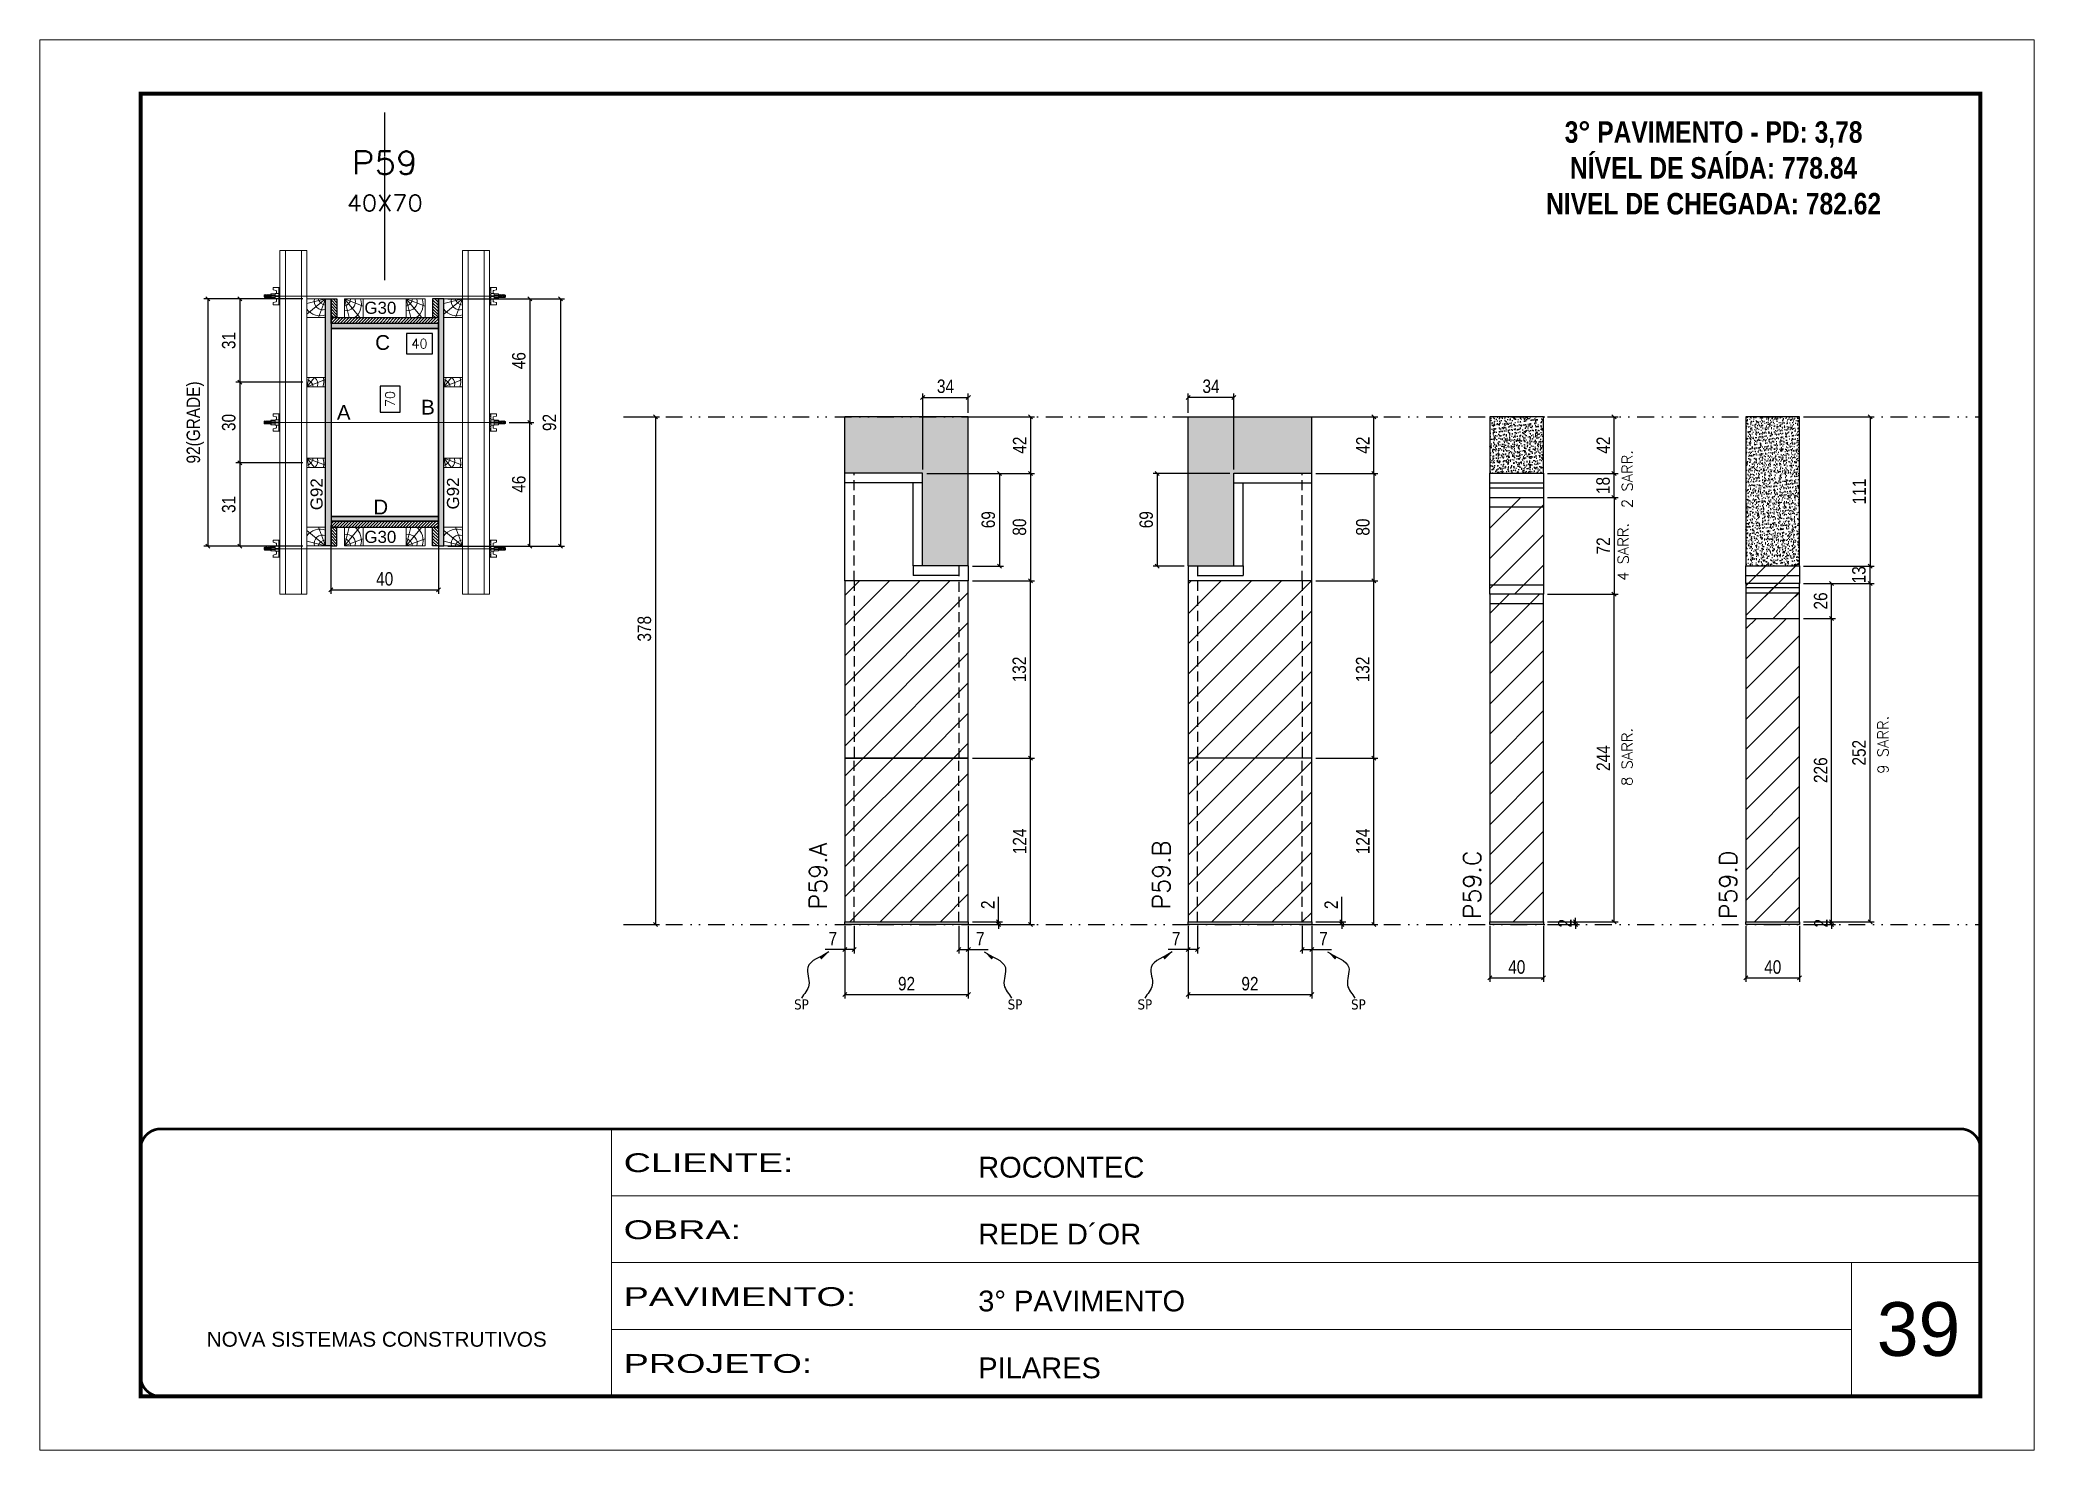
# Model space of a CAD drawing. Extents: x 2949 to 9203, y -16089 to 12527.
# Drawn here: x 6119 to 7604, y 1140 to 2190 of the extents above; entities that cross this region are included whole.
import ezdxf
from ezdxf.enums import TextEntityAlignment as Align

# ---------------------------------------------------------------- set-up
doc = ezdxf.new("R2010")
doc.units = 0
for name, pattern in [('CONTINUO', [0]), ('DASHED', [0.75, 0.5, -0.25]), ('DIVIDE2', [0.625, 0.25, -0.125, 0, -0.125, 0, -0.125]), ('HIDDEN', [0.375, 0.25, -0.125])]:
    doc.linetypes.add(name, pattern=pattern)
for name, color, linetype, lineweight in [('CARIMBO', 255, 'Continuous', 9), ('Folhas', 255, 'Continuous', 9), ('Hachura', 251, 'Continuous', 9), ('Madeira', 126, 'Continuous', 18), ('Perfil Metálico', 224, 'Continuous', 18), ('SARRAFO DE PRESSAO', 251, 'DASHED', 9), ('Texto Seção', 7, 'Continuous', 15)]:
    doc.layers.add(name, color=color, linetype=linetype, lineweight=lineweight)
for name, color, linetype in [('CHAPA', 1, 'Continuous'), ('COTA', 241, 'Continuous'), ('cotas', 4, 'Continuous'), ('FUNDOS', 1, 'Continuous'), ('MEIO_PONT', 93, 'Continuous'), ('NOMENCLATURA', 7, 'Continuous'), ('Nível', 160, 'Continuous'), ('Painéis', 200, 'Continuous'), ('SARR_2.2x7', 40, 'Continuous'), ('SARRAFO', 251, 'Continuous'), ('Sarrafo de Pressão', 42, 'HIDDEN'), ('texto', 7, 'Continuous'), ('Texto de Titulo', 7, 'Continuous'), ('Texto Qtd Sarr', 242, 'Continuous'), ('TEXTO_GERAL', 7, 'Continuous')]:
    doc.layers.add(name, color=color, linetype=linetype)
doc.styles.add('ARIAL', font='arial.ttf')
doc.styles.add('COTA TECNICA', font='techl___.ttf', dxfattribs={"height": 10})
doc.styles.add('COTA TECNICA 2X', font='techl___.ttf', dxfattribs={"height": 10})
doc.styles.add('COTA TECNICA-50', font='techl___.ttf', dxfattribs={"height": 10})
doc.styles.add('REGUA-120', font='ROMANS.shx', dxfattribs={"height": 15})
doc.styles.add('ROMANC', font='techb___.ttf', dxfattribs={"height": 2.5})
doc.styles.add('ROMANS', font='romans.shx')
doc.styles.add('SANSSERIF', font='sas_____.pfb')
doc.styles.get("Standard").update_dxf_attribs({"font": 'arial.ttf'})
doc.styles.add('Tecnologia', font='')
doc.styles.get('Tecnologia').set_extended_font_data('Forgotten Futurist')
doc.dimstyles.new('COTA PAINEL-50', dxfattribs={"dimtxt": 10, "dimasz": 3, "dimexe": 3, "dimexo": 3, "dimgap": 3, "dimtad": 1, "dimdec": 1, "dimzin": 12, "dimdsep": 46, "dimtxsty": 'COTA TECNICA-50', "dimblk1": 'OBLIQUE', "dimblk2": 'OBLIQUE', "dimsah": 1, "dimcen": 0.9, "dimclrd": 4, "dimclre": 4, "dimclrt": 240, "dimadec": 1, "dimazin": 3, "dimtfac": 1, "dimtdec": 1, "dimtmove": 0, "dimatfit": 3, "dimfxl": 1, "dimtolj": 1, "dimtzin": 12, "dimarcsym": 0})
doc.dimstyles.new('PAINEL', dxfattribs={"dimtxt": 10, "dimasz": 3, "dimexe": 3, "dimexo": 3, "dimgap": 3, "dimtad": 1, "dimdec": 1, "dimzin": 12, "dimdsep": 46, "dimtxsty": 'COTA TECNICA', "dimblk1": 'OBLIQUE', "dimblk2": 'OBLIQUE', "dimsah": 1, "dimcen": 0.9, "dimclrd": 4, "dimclre": 4, "dimclrt": 240, "dimadec": 1, "dimazin": 3, "dimtfac": 1, "dimtdec": 1, "dimtmove": 0, "dimatfit": 3, "dimfxl": 1, "dimtolj": 1, "dimtzin": 12, "dimarcsym": 0})
doc.dimstyles.new('SECAO PILAR', dxfattribs={"dimtxt": 10, "dimasz": 3, "dimexe": 3, "dimexo": 3, "dimgap": 3, "dimtad": 1, "dimdec": 1, "dimlfac": 0.5, "dimzin": 12, "dimdsep": 46, "dimtxsty": 'COTA TECNICA 2X', "dimblk1": 'OBLIQUE', "dimblk2": 'OBLIQUE', "dimsah": 1, "dimcen": 0.9, "dimclrd": 256, "dimclre": 256, "dimclrt": 256, "dimadec": 1, "dimazin": 3, "dimtfac": 1, "dimtdec": 1, "dimtmove": 0, "dimatfit": 3, "dimfxl": 1, "dimtolj": 1, "dimtzin": 12, "dimarcsym": 0})
doc.dimstyles.new('SECÇÃO 2', dxfattribs={"dimtxt": 7, "dimasz": 6, "dimexe": 0.18, "dimexo": 2, "dimgap": -4, "dimtad": 3, "dimdec": 1, "dimlfac": 0.5, "dimzin": 12, "dimdsep": 46, "dimtxsty": 'ROMANS', "dimblk": 'ARCHTICK', "dimcen": 0.09, "dimse1": 1, "dimse2": 1, "dimsd1": 1, "dimsd2": 1, "dimclrd": 180, "dimclre": 5, "dimclrt": 1, "dimadec": 0, "dimazin": 3, "dimtfac": 1, "dimtdec": 1, "dimtofl": 0, "dimtmove": 0, "dimatfit": 3, "dimldrblk": 'ARCHTICK', "dimfxl": 1, "dimtolj": 1, "dimtzin": 0, "dimarcsym": 0})
doc.dimstyles.get("Standard").update_dxf_attribs({"dimtxt": 0.18, "dimasz": 0.18, "dimexe": 0.18, "dimexo": 0.0625, "dimgap": 0.09, "dimtad": 0, "dimtih": 1, "dimtoh": 1, "dimdec": 4, "dimzin": 0, "dimdsep": 46, "dimtxsty": 'Standard', "dimcen": 0.09, "dimadec": 0, "dimazin": 0, "dimtfac": 1, "dimtdec": 4, "dimtofl": 0, "dimtmove": 0, "dimatfit": 3, "dimfxl": 1, "dimtolj": 1, "dimtzin": 0, "dimarcsym": 0})
pattern_1 = [(45, (-124500.467, -29604.921), (-11.2253202, 11.2253202), [])]
pattern_2 = [(50, (3170, 3463.7253), (5.46554, -0.4781726), [0.5715, -6.2865]), (355, (3170, 3463.7253), (-1.057303, 5.731705), [0.4572, -5.0292175]), (100.45144, (3170.4555, 3463.6855), (4.4082374, 5.2535326), [0.4857, -5.342707]), (46.1842, (3170, 3465.249), (8.132371, -1.26127), [0.85725, -9.42975]), (96.63556, (3170.678, 3465.144), (7.122124, 7.422784), [0.72855, -8.014068]), (351.18415, (3170, 3465.249), (7.122124, 7.422784), [0.685799, -7.543792]), (21, (3170.762, 3464.8683), (4.5484317, -3.067956), [0.5715, -6.2865]), (326, (3170.762, 3464.8683), (1.854061, 5.525639), [0.4572, -5.0292]), (71.45144, (3171.141, 3464.6127), (6.4024926, 2.457683), [0.4857, -5.342698]), (37.5, (3170, 3463.7253), (0.0926581, 2.5366512), [0, -4.96824, 0, -5.1054, 0, -5.04825]), (7.5, (3170, 3463.7253), (2.0045899, 3.0054172), [0, -2.91084, 0, -4.85394, 0, -1.92405]), (327.5, (3168.3007, 3463.7253), (4.0677179, -0.1718623), [0, -1.905, 0, -5.9436, 0, -7.8867]), (317.5, (3167.5387, 3463.7253), (4.4438754, 0.7627947), [0, -2.4765, 0, -3.94716, 0, -5.6007])]

msp = doc.modelspace()

# ---------------------------------------------------------------- texts
at = {"layer": 'CARIMBO', "style": 'ARIAL'}
msp.add_text('39', height=40, dxfattribs=at).set_placement((7486.89, 1209.7))
at = {"layer": 'NOMENCLATURA', "color": 2, "insert": (7365.36, 2155.62), "char_height": 16, "attachment_point": 2, "style": 'ROMANC'}
msp.add_mtext_dynamic_manual_height_columns('\\P3° PAVIMENTO - PD: 3,78\\PNÍVEL DE SAÍDA: 778.84\\PNIVEL DE CHEGADA: 782.62', width=300.2766, gutter_width=1, heights=[0], dxfattribs=at)
at = {"layer": 'texto', "color": 0, "char_height": 7.5, "attachment_point": 5}
for insert in [(6686.15, 1471.35), (6845.17, 1471.35), (6941.83, 1471.35), (7100.85, 1471.35)]:
    msp.add_mtext('{\\fTahoma|b0|i0|c0|p34;\\C4;SP}', dxfattribs=dict(at, insert=insert))
at = {"layer": 'Texto Seção', "linetype": 'Continuous', "style": 'ROMANS'}
for s, p in [('2 SARR.', (7305.08, 1840.94)), ('4 SARR.', (7302.04, 1786.7)), ('9 SARR.', (7495.53, 1643.16)), ('8 SARR.', (7304.93, 1634.08))]:
    msp.add_text(s, height=8, rotation=90, dxfattribs=at).set_placement(p)
at = {"layer": 'Texto Seção', "char_height": 13, "width": 285.3299, "attachment_point": 7, "rotation": 90, "style": 'REGUA-120'}
for s, insert in [('P59.A', (6704.92, 1542.09)), ('\\pxt3;P59.B', (6960.6, 1542.09)), ('P59.C', (7192.11, 1534.77)), ('P59.D', (7382.72, 1534.77))]:
    msp.add_mtext(s, dxfattribs=dict(at, insert=insert))
at = {"layer": 'TEXTO_GERAL', "style": 'ARIAL'}
for s, p in [('C', (6374.24, 1964.24)), ('A', (6345.29, 1912.18)), ('B', (6408, 1916.1)), ('D', (6372.83, 1841.74))]:
    msp.add_text(s, height=11, dxfattribs=at).set_placement(p, align=Align.MIDDLE_CENTER)
at = {"layer": 'TEXTO_GERAL', "color": 0, "linetype": 'Continuous', "style": 'SANSSERIF'}
for p in [(6325.1, 1839.4), (6426.66, 1839.95)]:
    msp.add_text('G92', height=9, rotation=90, dxfattribs=at).set_placement(p, align=Align.MIDDLE_LEFT)
at = {"layer": 'TEXTO_GERAL', "color": 0, "linetype": 'Continuous', "char_height": 9, "width": 285.3299, "style": 'SANSSERIF'}
for insert, attachment_point in [((6360.68, 1994.59), 1), ((6360.68, 1814.88), 7)]:
    msp.add_mtext('G30', dxfattribs=dict(at, insert=insert, attachment_point=attachment_point))

# ---------------------------------------------------------------- blocks, each defined once
blk = doc.blocks.new('9999999999')
at = {"color": 30, "linetype": 'CONTINUO'}
for p, q in [((98564.6, 34230.2), (98564.6, 34429.4)), ((98564.6, 34379.6), (99584, 34379.6)), ((98564.6, 34329.8), (99488, 34329.8)), ((99584, 34329.8), (99488, 34329.8)), ((99488, 34329.8), (99488, 34230.2)), ((98564.6, 34280), (99488, 34280))]:
    blk.add_line(p, q, dxfattribs=at)
at = {"color": 30, "linetype": 'CONTINUO', "const_width": 2}
blk.add_lwpolyline([(99584, 34230.2), (99584, 34414.4, 0.414214), (99569, 34429.4), (98229, 34429.4, 0.414214), (98214, 34414.4), (98214, 34245.2, 0.414214), (98229, 34230.2), (99584, 34230.2)], format="xyb", dxfattribs=at)
at = {"layer": 'Folhas'}
blk.add_lwpolyline([(98139, 34190.2), (99624, 34190.2), (99624, 35240.2), (98139, 35240.2)], close=True, dxfattribs=at)
at = {"layer": 'Folhas', "color": 30, "const_width": 3}
blk.add_lwpolyline([(98214, 34230.2), (99584, 34230.2), (99584, 35200.2), (98214, 35200.2)], close=True, dxfattribs=at)
at = {"color": 7, "linetype": 'Continuous', "ltscale": 5, "style": 'ARIAL'}
for s, height, p in [('ROCONTEC', 15.48, (98837.7, 34393.1)), ('REDE D´OR', 15.48, (98837.7, 34343.3)), ('3° PAVIMENTO', 15.483, (98837.7, 34293.5)), ('NOVA SISTEMAS CONSTRUTIVOS', 11.059, (98263.2, 34267.2)), ('PILARES', 15.48, (98837.7, 34243.7))]:
    blk.add_text(s, height=height, dxfattribs=at).set_placement(p)
at = {"layer": 'Folhas', "color": 7, "style": 'Tecnologia', "width": 1.5}
for s, p in [('CLIENTE:', (98573.7, 34397.2)), ('OBRA:', (98573.7, 34347.3)), ('PAVIMENTO:', (98573.7, 34297.5)), ('PROJETO:', (98573.7, 34247.7))]:
    blk.add_text(s, height=14, dxfattribs=at).set_placement(p)
blk = doc.blocks.new('titulo1')
at = {"layer": 'Defpoints', "color": 252, "linetype": 'HIDDEN', "ltscale": 2}
blk.add_line((0, 0), (0, 125), dxfattribs=at)
at = {"layer": 'Defpoints', "style": 'ROMANS', "oblique": 15}
blk.add_attdef('FOLHA', text='', height=10, dxfattribs=at).set_placement((0, 15.6), align=Align.MIDDLE_CENTER)
at = {"layer": 'Texto Qtd Sarr', "color": 3, "style": 'ROMANS', "oblique": 15}
for tag, height, p in [('TITULO', 17, (0, 71.4)), ('SEÇÃO', 12, (0, 41.5))]:
    blk.add_attdef(tag, text='', height=height, dxfattribs=at).set_placement(p, align=Align.MIDDLE_CENTER)
blk = doc.blocks.new('_Oblique')
at = {"color": 0, "linetype": 'ByBlock', "lineweight": -2}
blk.add_line((-0.5, -0.5), (0.5, 0.5), dxfattribs=at)
blk = doc.blocks.new('*D1302')
at = {"layer": 'cotas', "color": 4, "linetype": 'ByBlock', "lineweight": -2, "transparency": 16777216}
for p, q in [((6556.7, 1908.8), (6580.4, 1908.8)), ((6577.4, 1908.8), (6577.4, 1530.8)), ((6556.7, 1530.8), (6580.4, 1530.8))]:
    blk.add_line(p, q, dxfattribs=at)
at = {"layer": 'Defpoints', "color": 0, "linetype": 'ByBlock', "transparency": 16777216}
for p in [(6553.7, 1908.8), (6553.7, 1530.8), (6577.4, 1530.8)]:
    blk.add_point(p, dxfattribs=at)
at = {"layer": 'cotas', "color": 4, "linetype": 'ByBlock', "lineweight": -2, "transparency": 16777216, "xscale": 3, "yscale": 3, "zscale": 3}
for p, rotation in [((6577.4, 1908.8), 90), ((6577.4, 1530.8), 270)]:
    blk.add_blockref('_Oblique', p, dxfattribs=dict(at, rotation=rotation))
at = {"layer": 'cotas', "color": 240, "linetype": 'ByBlock', "transparency": 16777216, "insert": (6569.2, 1751.1), "char_height": 10, "attachment_point": 5, "rotation": 90, "style": 'COTA TECNICA'}
blk.add_mtext('\\A1;378', dxfattribs=at)
blk = doc.blocks.new('*D1290')
at = {"layer": 'COTA', "color": 180, "lineweight": -2, "transparency": 16777216}
for p, q in [((6387.3, 1931.8), (6372.3, 1931.8)), ((6372.3, 1931.8), (6372.3, 1912.4)), ((6387.3, 1912.4), (6387.3, 1931.8)), ((6372.3, 1912.4), (6387.3, 1912.4))]:
    blk.add_line(p, q, dxfattribs=at)
at = {"layer": 'Defpoints', "color": 0, "transparency": 16777216}
for p in [(6335.8, 1974.7), (6335.8, 1834.7), (6391.3, 1834.7)]:
    blk.add_point(p, dxfattribs=at)
at = {"layer": 'COTA', "color": 1, "transparency": 16777216, "insert": (6379.8, 1922.1), "char_height": 7, "attachment_point": 5, "rotation": 90, "style": 'ROMANS'}
blk.add_mtext('\\A1;70', dxfattribs=at)
blk = doc.blocks.new('_ArchTick')
at = {"color": 0, "linetype": 'ByBlock', "const_width": 0.15}
blk.add_lwpolyline([(-0.5, -0.5), (0.5, 0.5)], dxfattribs=at)
blk = doc.blocks.new('*D1291')
at = {"layer": 'COTA', "lineweight": -2, "transparency": 16777216}
for p, q in [((6422.8, 1996.7), (6509.6, 1996.7)), ((6506.6, 1996.7), (6506.6, 1812.7)), ((6422.8, 1812.7), (6509.6, 1812.7))]:
    blk.add_line(p, q, dxfattribs=at)
at = {"layer": 'Defpoints', "color": 0, "transparency": 16777216}
for p in [(6419.8, 1996.7), (6419.8, 1812.7), (6506.6, 1812.7)]:
    blk.add_point(p, dxfattribs=at)
at = {"layer": 'COTA', "lineweight": -2, "transparency": 16777216, "xscale": 3, "yscale": 3, "zscale": 3}
for p, rotation in [((6506.6, 1996.7), 90), ((6506.6, 1812.7), 270)]:
    blk.add_blockref('_Oblique', p, dxfattribs=dict(at, rotation=rotation))
at = {"layer": 'COTA', "transparency": 16777216, "insert": (6498.5, 1904.7), "char_height": 10, "attachment_point": 5, "rotation": 90, "style": 'COTA TECNICA 2X'}
blk.add_mtext('\\A1;92', dxfattribs=at)
blk = doc.blocks.new('*D1292')
at = {"layer": 'COTA', "lineweight": -2, "transparency": 16777216}
for p, q in [((6456.8, 1996.7), (6486.8, 1996.7)), ((6483.8, 1996.7), (6483.8, 1904.7)), ((6468.6, 1904.7), (6486.8, 1904.7))]:
    blk.add_line(p, q, dxfattribs=at)
at = {"layer": 'Defpoints', "color": 0, "transparency": 16777216}
for p in [(6453.8, 1996.7), (6465.6, 1904.7), (6483.8, 1904.7)]:
    blk.add_point(p, dxfattribs=at)
at = {"layer": 'COTA', "lineweight": -2, "transparency": 16777216, "xscale": 3, "yscale": 3, "zscale": 3}
for p, rotation in [((6483.8, 1996.7), 90), ((6483.8, 1904.7), 270)]:
    blk.add_blockref('_Oblique', p, dxfattribs=dict(at, rotation=rotation))
at = {"layer": 'COTA', "transparency": 16777216, "insert": (6475.7, 1950.7), "char_height": 10, "attachment_point": 5, "rotation": 90, "style": 'COTA TECNICA 2X'}
blk.add_mtext('\\A1;46', dxfattribs=at)
blk = doc.blocks.new('*D1293')
at = {"layer": 'COTA', "lineweight": -2, "transparency": 16777216}
for p, q in [((6468.6, 1904.7), (6486.8, 1904.7)), ((6483.8, 1812.7), (6483.8, 1904.7)), ((6456.8, 1812.7), (6486.8, 1812.7))]:
    blk.add_line(p, q, dxfattribs=at)
at = {"layer": 'Defpoints', "color": 0, "transparency": 16777216}
for p in [(6465.6, 1904.7), (6483.8, 1904.7), (6453.8, 1812.7)]:
    blk.add_point(p, dxfattribs=at)
at = {"layer": 'COTA', "lineweight": -2, "transparency": 16777216, "xscale": 3, "yscale": 3, "zscale": 3}
for p, rotation in [((6483.8, 1904.7), 90), ((6483.8, 1812.7), 270)]:
    blk.add_blockref('_Oblique', p, dxfattribs=dict(at, rotation=rotation))
at = {"layer": 'COTA', "transparency": 16777216, "insert": (6475.7, 1858.7), "char_height": 10, "attachment_point": 5, "rotation": 90, "style": 'COTA TECNICA 2X'}
blk.add_mtext('\\A1;46', dxfattribs=at)
blk = doc.blocks.new('*D1294')
at = {"layer": 'COTA', "color": 180, "lineweight": -2, "transparency": 16777216}
for p, q in [((6411.3, 1970.9), (6392, 1970.9)), ((6392, 1970.9), (6392, 1955.9)), ((6411.3, 1955.9), (6411.3, 1970.9)), ((6392, 1955.9), (6411.3, 1955.9))]:
    blk.add_line(p, q, dxfattribs=at)
at = {"layer": 'Defpoints', "color": 0, "transparency": 16777216}
for p in [(6335.8, 1974.7), (6415.8, 1974.7), (6415.8, 1951.9)]:
    blk.add_point(p, dxfattribs=at)
at = {"layer": 'COTA', "color": 1, "transparency": 16777216, "insert": (6401.7, 1963.4), "char_height": 7, "attachment_point": 5, "style": 'ROMANS'}
blk.add_mtext('\\A1;40', dxfattribs=at)
blk = doc.blocks.new('PONTALETE')
at = {"layer": 'Madeira'}
for q in [(2.71, 7), (7, 5.76), (7, 1.74)]:
    blk.add_line((0, 0), q, dxfattribs=at)
blk.add_lwpolyline([(0, 0), (7, 0), (7, 7), (0, 7)], close=True, dxfattribs=at)
for centre, radius, start, end in [((2.04, 0.06), 6.23, 37.28179, 109.09128), ((1.09, 0.9), 3.19, 343.60304, 109.98471), ((-0.21, -0.78), 3.09, 14.63219, 86.0383)]:
    blk.add_arc(centre, radius, start, end, dxfattribs=at)
blk = doc.blocks.new('*D1295')
at = {"layer": 'COTA', "lineweight": -2, "transparency": 16777216}
for p, q in [((6314.8, 1996.7), (6241.1, 1996.7)), ((6244.1, 1996.7), (6244.1, 1812.7)), ((6314.8, 1812.7), (6241.1, 1812.7))]:
    blk.add_line(p, q, dxfattribs=at)
at = {"layer": 'Defpoints', "color": 0, "transparency": 16777216}
for p in [(6317.8, 1996.7), (6244.1, 1812.7), (6317.8, 1812.7)]:
    blk.add_point(p, dxfattribs=at)
at = {"layer": 'COTA', "lineweight": -2, "transparency": 16777216, "xscale": 3, "yscale": 3, "zscale": 3}
for p, rotation in [((6244.1, 1996.7), 90), ((6244.1, 1812.7), 270)]:
    blk.add_blockref('_Oblique', p, dxfattribs=dict(at, rotation=rotation))
at = {"layer": 'COTA', "transparency": 16777216, "insert": (6234.8, 1904.7), "char_height": 10, "attachment_point": 5, "rotation": 90, "style": 'COTA TECNICA 2X'}
blk.add_mtext('\\A1;92(GRADE)', dxfattribs=at)
blk = doc.blocks.new('MEIO PONTALETE')
at = {"layer": 'Madeira'}
for q in [(2.71, 7), (3.5, 2.88), (3.5, 0.87)]:
    blk.add_line((0, 0), q, dxfattribs=at)
blk.add_lwpolyline([(0, 0), (3.5, 0), (3.5, 7), (0, 7)], close=True, dxfattribs=at)
for centre, radius, start, end in [((2.04, 0.06), 6.23, 76.44987, 109.09128), ((1.09, 0.9), 3.19, 40.90626, 109.98471), ((-0.21, -0.78), 3.09, 14.63219, 86.0383)]:
    blk.add_arc(centre, radius, start, end, dxfattribs=at)
blk = doc.blocks.new('*D1296')
at = {"layer": 'COTA', "lineweight": -2, "transparency": 16777216}
for p, q in [((6314.8, 1874.7), (6264.9, 1874.7)), ((6267.9, 1874.7), (6267.9, 1812.7)), ((6314.8, 1812.7), (6264.9, 1812.7))]:
    blk.add_line(p, q, dxfattribs=at)
at = {"layer": 'Defpoints', "color": 0, "transparency": 16777216}
for p in [(6317.8, 1874.7), (6267.9, 1812.7), (6317.8, 1812.7)]:
    blk.add_point(p, dxfattribs=at)
at = {"layer": 'COTA', "lineweight": -2, "transparency": 16777216, "xscale": 3, "yscale": 3, "zscale": 3}
for p, rotation in [((6267.9, 1874.7), 90), ((6267.9, 1812.7), 270)]:
    blk.add_blockref('_Oblique', p, dxfattribs=dict(at, rotation=rotation))
at = {"layer": 'COTA', "transparency": 16777216, "insert": (6259.7, 1843.7), "char_height": 10, "attachment_point": 5, "rotation": 90, "style": 'COTA TECNICA 2X'}
blk.add_mtext('\\A1;31', dxfattribs=at)
blk = doc.blocks.new('C')
at = {"layer": 'Hachura', "color": 0}
for p, q in [((0, 3.22), (0, -3.22)), ((0.45, 3.22), (0, 3.22)), ((0.46, 3.16), (0, 3.16)), ((0.46, 3.05), (0, 3.05)), ((0.46, 2.88), (0, 2.88)), ((0, 2.75), (0, -1.16)), ((0.46, 2.65), (0, 2.65)), ((0.46, 2.23), (0, 2.23)), ((0.46, 1.51), (0, 1.51)), ((0.39, 0.49), (0.17, 0.49)), ((0.45, -3.23), (0.45, 3.22)), ((0.45, 3.22), (2.58, 3.22)), ((1.74, 0.97), (0.45, 0.97)), ((1.45, 0.1), (0.45, 0.1)), ((1.35, 1.94), (1.35, 0.96)), ((2.58, 2.39), (1.47, 2.09)), ((1.74, -0.97), (1.74, 0.97)), ((1.74, 0.97), (1.74, 0.84)), ((1.74, 0.97), (1.74, 0.84)), ((1.74, 0.84), (3.35, 0.84)), ((3.35, 0.45), (1.74, 0.45)), ((2.58, 3.22), (2.58, 2.39)), ((3.32, 0.84), (3.32, -0.84)), ((3.35, 0.84), (3.35, -0.84)), ((3.68, 0.45), (3.35, 0.45)), ((3.84, -0.52), (3.35, 0.45)), ((3.35, 0.06), (3.67, -0.57)), ((3.68, 0.45), (4.16, -0.52)), ((3.72, 0.5), (4.25, -0.57)), ((4.37, -0.55), (3.83, 0.53)), ((4.15, 0.45), (3.93, 0.45)), ((4.42, -0.52), (3.93, 0.45)), ((4.15, 0.45), (4.26, 0.45)), ((4.26, 0.45), (4.74, -0.52)), ((4.3, 0.5), (4.83, -0.57)), ((4.95, -0.55), (4.41, 0.53)), ((4.51, 0.45), (4.84, 0.45)), ((5, -0.52), (4.51, 0.45)), ((4.84, 0.45), (5.32, -0.52)), ((4.88, 0.5), (5.41, -0.57)), ((5.53, -0.55), (4.99, 0.53)), ((5.58, -0.52), (5.09, 0.45)), ((5.42, 0.45), (5.09, 0.45)), ((5.58, -0.52), (5.09, 0.45)), ((5.42, 0.45), (5.74, -0.19)), ((5.46, 0.5), (5.74, -0.07)), ((5.74, 0.19), (5.57, 0.53)), ((5.74, 0.32), (5.68, 0.45)), ((5.68, 0.45), (5.74, 0.45)), ((5.74, 0.45), (5.9, 0.29)), ((5.74, 0.45), (5.74, -0.52)), ((5.9, -0.36), (5.9, 0.29)), ((0.45, 0), (0, 0)), ((0.46, -1.52), (0, -1.52)), ((0.46, -2.23), (0, -2.23)), ((0.46, -2.65), (0, -2.65)), ((0.46, -2.88), (0, -2.88)), ((0.46, -3.05), (0, -3.05)), ((0.46, -3.16), (0, -3.16)), ((0, -3.22), (2.57, -3.22)), ((0.08, -0.48), (0.29, -0.48)), ((0.29, -0.48), (0.4, -0.48)), ((0.45, 0), (0.45, -0.97)), ((0.45, -0.16), (1.45, -0.16)), ((0.45, -0.65), (0.45, -0.32)), ((0.45, -3.23), (0.45, -0.65)), ((0.45, -0.97), (1.74, -0.97)), ((1.35, -1.94), (1.35, -0.97)), ((2.58, -2.39), (1.47, -2.1)), ((3.35, -0.32), (1.74, -0.32)), ((3.35, -0.84), (1.74, -0.84)), ((2.58, -3.23), (2.58, -2.39)), ((3.35, -0.07), (3.58, -0.52)), ((3.35, -0.52), (3.58, -0.52)), ((3.84, -0.52), (4.16, -0.52)), ((4.42, -0.52), (4.74, -0.52)), ((4.63, -0.52), (4.74, -0.52)), ((5, -0.52), (5.32, -0.52)), ((5.58, -0.52), (5.74, -0.52)), ((5.74, -0.52), (5.9, -0.36)), ((5.74, -0.52), (5.74, -0.52))]:
    blk.add_line(p, q, dxfattribs=at)
for centre, radius, start, end in [((1.52, 1.94), 0.161, 104.74356, 180), ((1.44, -0.03), 0.129, 272.69497, 87.30503), ((3.81, 0.39), 0.143, 25.56881, 154.43119), ((4.39, 0.39), 0.143, 25.56881, 154.43119), ((4.97, 0.39), 0.143, 25.56881, 154.43119), ((5.55, 0.39), 0.143, 25.56881, 154.43119), ((0.17, -0.37), 0.174, 221.74404, 317.85924), ((1.52, -1.94), 0.161, 180, 255.25644), ((3.71, -0.4), 0.174, 222.14076, 318.25596), ((4.29, -0.4), 0.174, 222.14076, 318.25596), ((4.87, -0.4), 0.174, 222.14076, 318.25596), ((5.45, -0.4), 0.174, 222.14076, 318.25596), ((5.61, -0.4), 0.174, 317.85924, 318.25596)]:
    blk.add_arc(centre, radius, start, end, dxfattribs=at)
blk = doc.blocks.new('*D1297')
at = {"layer": 'COTA', "lineweight": -2, "transparency": 16777216}
for p, q in [((6314.8, 1996.7), (6264.9, 1996.7)), ((6267.9, 1996.7), (6267.9, 1934.7)), ((6314.8, 1934.7), (6264.9, 1934.7))]:
    blk.add_line(p, q, dxfattribs=at)
at = {"layer": 'Defpoints', "color": 0, "transparency": 16777216}
for p in [(6317.8, 1996.7), (6267.9, 1934.7), (6317.8, 1934.7)]:
    blk.add_point(p, dxfattribs=at)
at = {"layer": 'COTA', "lineweight": -2, "transparency": 16777216, "xscale": 3, "yscale": 3, "zscale": 3}
for p, rotation in [((6267.9, 1996.7), 90), ((6267.9, 1934.7), 270)]:
    blk.add_blockref('_Oblique', p, dxfattribs=dict(at, rotation=rotation))
at = {"layer": 'COTA', "transparency": 16777216, "insert": (6259.7, 1965.7), "char_height": 10, "attachment_point": 5, "rotation": 90, "style": 'COTA TECNICA 2X'}
blk.add_mtext('\\A1;31', dxfattribs=at)
blk = doc.blocks.new('*D1298')
at = {"layer": 'COTA', "lineweight": -2, "transparency": 16777216}
for p, q in [((6314.8, 1934.7), (6264.9, 1934.7)), ((6267.9, 1934.7), (6267.9, 1874.7)), ((6314.8, 1874.7), (6264.9, 1874.7))]:
    blk.add_line(p, q, dxfattribs=at)
at = {"layer": 'Defpoints', "color": 0, "transparency": 16777216}
for p in [(6317.8, 1934.7), (6267.9, 1874.7), (6317.8, 1874.7)]:
    blk.add_point(p, dxfattribs=at)
at = {"layer": 'COTA', "lineweight": -2, "transparency": 16777216, "xscale": 3, "yscale": 3, "zscale": 3}
for p, rotation in [((6267.9, 1934.7), 90), ((6267.9, 1874.7), 270)]:
    blk.add_blockref('_Oblique', p, dxfattribs=dict(at, rotation=rotation))
at = {"layer": 'COTA', "transparency": 16777216, "insert": (6259.7, 1904.7), "char_height": 10, "attachment_point": 5, "rotation": 90, "style": 'COTA TECNICA 2X'}
blk.add_mtext('\\A1;30', dxfattribs=at)
blk = doc.blocks.new('*D1303')
at = {"layer": 'COTA', "lineweight": -2, "transparency": 16777216}
for p, q in [((6335.8, 1828.1), (6335.8, 1777.1)), ((6415.8, 1828.1), (6415.8, 1777.1)), ((6335.8, 1780.1), (6415.8, 1780.1))]:
    blk.add_line(p, q, dxfattribs=at)
at = {"layer": 'Defpoints', "color": 0, "transparency": 16777216}
for p in [(6335.8, 1831.1), (6415.8, 1831.1), (6415.8, 1780.1)]:
    blk.add_point(p, dxfattribs=at)
at = {"layer": 'COTA', "lineweight": -2, "transparency": 16777216, "xscale": 3, "yscale": 3, "zscale": 3, "rotation": 180}
blk.add_blockref('_Oblique', (6335.8, 1780.1), dxfattribs=at)
at = {"layer": 'COTA', "lineweight": -2, "transparency": 16777216, "xscale": 3, "yscale": 3, "zscale": 3}
blk.add_blockref('_Oblique', (6415.8, 1780.1), dxfattribs=at)
at = {"layer": 'COTA', "transparency": 16777216, "insert": (6375.8, 1788.2), "char_height": 10, "attachment_point": 5, "style": 'COTA TECNICA 2X'}
blk.add_mtext('\\A1;40', dxfattribs=at)
blk = doc.blocks.new('*D1274')
at = {"layer": 'COTA', "color": 4, "lineweight": -2, "transparency": 16777216}
for p, q in [((6718.4, 1529.8), (6718.4, 1475.7)), ((6810.4, 1529.8), (6810.4, 1475.7)), ((6718.4, 1478.7), (6810.4, 1478.7))]:
    blk.add_line(p, q, dxfattribs=at)
at = {"layer": 'Defpoints', "color": 0, "transparency": 16777216}
for p in [(6718.4, 1532.8), (6810.4, 1532.8), (6810.4, 1478.7)]:
    blk.add_point(p, dxfattribs=at)
at = {"layer": 'COTA', "color": 4, "lineweight": -2, "transparency": 16777216, "xscale": 3, "yscale": 3, "zscale": 3, "rotation": 180}
blk.add_blockref('_Oblique', (6718.4, 1478.7), dxfattribs=at)
at = {"layer": 'COTA', "color": 4, "lineweight": -2, "transparency": 16777216, "xscale": 3, "yscale": 3, "zscale": 3}
blk.add_blockref('_Oblique', (6810.4, 1478.7), dxfattribs=at)
at = {"layer": 'COTA', "color": 240, "transparency": 16777216, "insert": (6764.4, 1486.8), "char_height": 10, "attachment_point": 5, "style": 'COTA TECNICA'}
blk.add_mtext('\\A1;92', dxfattribs=at)
blk = doc.blocks.new('*D1275')
at = {"layer": 'COTA', "color": 4, "lineweight": -2, "transparency": 16777216}
for p, q in [((6813.4, 1654.8), (6859.6, 1654.8)), ((6856.6, 1530.8), (6856.6, 1654.8)), ((6813.4, 1530.8), (6859.6, 1530.8))]:
    blk.add_line(p, q, dxfattribs=at)
at = {"layer": 'Defpoints', "color": 0, "transparency": 16777216}
for p in [(6810.4, 1654.8), (6856.6, 1654.8), (6810.4, 1530.8)]:
    blk.add_point(p, dxfattribs=at)
at = {"layer": 'COTA', "color": 4, "lineweight": -2, "transparency": 16777216, "xscale": 3, "yscale": 3, "zscale": 3}
for p, rotation in [((6856.6, 1654.8), 90), ((6856.6, 1530.8), 270)]:
    blk.add_blockref('_Oblique', p, dxfattribs=dict(at, rotation=rotation))
at = {"layer": 'COTA', "color": 240, "transparency": 16777216, "insert": (6848.6, 1592.8), "char_height": 10, "attachment_point": 5, "rotation": 90, "style": 'COTA TECNICA-50'}
blk.add_mtext('\\A1;124', dxfattribs=at)
blk = doc.blocks.new('*D1276')
at = {"layer": 'COTA', "color": 4, "lineweight": -2, "transparency": 16777216}
for p, q in [((6832.9, 1532.8), (6832.9, 1551.6)), ((6813.4, 1532.8), (6835.9, 1532.8)), ((6813.4, 1530.8), (6835.9, 1530.8)), ((6832.9, 1530.8), (6832.9, 1532.8)), ((6832.9, 1530.8), (6832.9, 1527.8))]:
    blk.add_line(p, q, dxfattribs=at)
at = {"layer": 'Defpoints', "color": 0, "transparency": 16777216}
for p in [(6810.4, 1532.8), (6810.4, 1530.8), (6832.9, 1530.8)]:
    blk.add_point(p, dxfattribs=at)
at = {"layer": 'COTA', "color": 4, "lineweight": -2, "transparency": 16777216, "xscale": 3, "yscale": 3, "zscale": 3}
for p, rotation in [((6832.9, 1532.8), 270), ((6832.9, 1530.8), 90)]:
    blk.add_blockref('_Oblique', p, dxfattribs=dict(at, rotation=rotation))
at = {"layer": 'COTA', "color": 240, "transparency": 16777216, "insert": (6824.9, 1545.6), "char_height": 10, "attachment_point": 5, "rotation": 90, "style": 'COTA TECNICA-50'}
blk.add_mtext('\\A1;2', dxfattribs=at)
blk = doc.blocks.new('*D1277')
at = {"layer": 'COTA', "color": 4, "lineweight": -2, "transparency": 16777216}
for p, q in [((6725.4, 1529.8), (6725.4, 1509.3)), ((6718.4, 1527.8), (6718.4, 1509.3)), ((6718.4, 1512.3), (6703.7, 1512.3)), ((6725.4, 1512.3), (6718.4, 1512.3))]:
    blk.add_line(p, q, dxfattribs=at)
at = {"layer": 'Defpoints', "color": 0, "transparency": 16777216}
for p in [(6718.4, 1530.8), (6725.4, 1532.8), (6718.4, 1512.3)]:
    blk.add_point(p, dxfattribs=at)
at = {"layer": 'COTA', "color": 4, "lineweight": -2, "transparency": 16777216, "xscale": 3, "yscale": 3, "zscale": 3, "rotation": 180}
blk.add_blockref('_Oblique', (6718.4, 1512.3), dxfattribs=at)
at = {"layer": 'COTA', "color": 4, "lineweight": -2, "transparency": 16777216, "xscale": 3, "yscale": 3, "zscale": 3}
blk.add_blockref('_Oblique', (6725.4, 1512.3), dxfattribs=at)
at = {"layer": 'COTA', "color": 240, "transparency": 16777216, "insert": (6709.5, 1520.4), "char_height": 10, "attachment_point": 5, "style": 'COTA TECNICA-50'}
blk.add_mtext('\\A1;7', dxfattribs=at)
blk = doc.blocks.new('*D1278')
at = {"layer": 'COTA', "color": 4, "lineweight": -2, "transparency": 16777216}
for p, q in [((6803.4, 1529.8), (6803.4, 1509.3)), ((6810.4, 1527.8), (6810.4, 1509.3)), ((6803.4, 1512.3), (6810.4, 1512.3)), ((6810.4, 1512.3), (6825.1, 1512.3))]:
    blk.add_line(p, q, dxfattribs=at)
at = {"layer": 'Defpoints', "color": 0, "transparency": 16777216}
for p in [(6803.4, 1532.8), (6810.4, 1530.8), (6810.4, 1512.3)]:
    blk.add_point(p, dxfattribs=at)
at = {"layer": 'COTA', "color": 4, "lineweight": -2, "transparency": 16777216, "xscale": 3, "yscale": 3, "zscale": 3, "rotation": 180}
blk.add_blockref('_Oblique', (6803.4, 1512.3), dxfattribs=at)
at = {"layer": 'COTA', "color": 4, "lineweight": -2, "transparency": 16777216, "xscale": 3, "yscale": 3, "zscale": 3}
blk.add_blockref('_Oblique', (6810.4, 1512.3), dxfattribs=at)
at = {"layer": 'COTA', "color": 240, "transparency": 16777216, "insert": (6819.3, 1520.4), "char_height": 10, "attachment_point": 5, "style": 'COTA TECNICA-50'}
blk.add_mtext('\\A1;7', dxfattribs=at)
blk = doc.blocks.new('*D1279')
at = {"layer": 'COTA', "color": 4, "lineweight": -2, "transparency": 16777216}
for p, q in [((7432.4, 1784.8), (7484.9, 1784.8)), ((7481.9, 1532.8), (7481.9, 1784.8)), ((7432.4, 1532.8), (7484.9, 1532.8))]:
    blk.add_line(p, q, dxfattribs=at)
at = {"layer": 'Defpoints', "color": 0, "transparency": 16777216}
for p in [(7429.4, 1784.8), (7481.9, 1784.8), (7429.4, 1532.8)]:
    blk.add_point(p, dxfattribs=at)
at = {"layer": 'COTA', "color": 4, "lineweight": -2, "transparency": 16777216, "xscale": 3, "yscale": 3, "zscale": 3}
for p, rotation in [((7481.9, 1784.8), 90), ((7481.9, 1532.8), 270)]:
    blk.add_blockref('_Oblique', p, dxfattribs=dict(at, rotation=rotation))
at = {"layer": 'COTA', "color": 240, "transparency": 16777216, "insert": (7473.7, 1658.8), "char_height": 10, "attachment_point": 5, "rotation": 90, "style": 'COTA TECNICA'}
blk.add_mtext('\\A1;252', dxfattribs=at)
blk = doc.blocks.new('*D1280')
at = {"layer": 'COTA', "color": 4, "lineweight": -2, "transparency": 16777216}
for p, q in [((7389.4, 1529.8), (7389.4, 1488.1)), ((7429.4, 1529.8), (7429.4, 1488.1)), ((7389.4, 1491.1), (7429.4, 1491.1))]:
    blk.add_line(p, q, dxfattribs=at)
at = {"layer": 'Defpoints', "color": 0, "transparency": 16777216}
for p in [(7389.4, 1532.8), (7429.4, 1532.8), (7429.4, 1491.1)]:
    blk.add_point(p, dxfattribs=at)
at = {"layer": 'COTA', "color": 4, "lineweight": -2, "transparency": 16777216, "xscale": 3, "yscale": 3, "zscale": 3, "rotation": 180}
blk.add_blockref('_Oblique', (7389.4, 1491.1), dxfattribs=at)
at = {"layer": 'COTA', "color": 4, "lineweight": -2, "transparency": 16777216, "xscale": 3, "yscale": 3, "zscale": 3}
blk.add_blockref('_Oblique', (7429.4, 1491.1), dxfattribs=at)
at = {"layer": 'COTA', "color": 240, "transparency": 16777216, "insert": (7409.4, 1499.2), "char_height": 10, "attachment_point": 5, "style": 'COTA TECNICA'}
blk.add_mtext('\\A1;40', dxfattribs=at)
blk = doc.blocks.new('*D1281')
at = {"layer": 'COTA', "color": 4, "lineweight": -2, "transparency": 16777216}
for p, q in [((7432.4, 1532.8), (7456.2, 1532.8)), ((7432.4, 1530.8), (7456.2, 1530.8)), ((7453.2, 1532.8), (7453.2, 1535.8)), ((7453.2, 1530.8), (7453.2, 1532.8)), ((7453.2, 1530.8), (7453.2, 1527.8))]:
    blk.add_line(p, q, dxfattribs=at)
at = {"layer": 'Defpoints', "color": 0, "transparency": 16777216}
for p in [(7429.4, 1532.8), (7429.4, 1530.8), (7453.2, 1532.8)]:
    blk.add_point(p, dxfattribs=at)
at = {"layer": 'COTA', "color": 4, "lineweight": -2, "transparency": 16777216, "xscale": 3, "yscale": 3, "zscale": 3}
for p, rotation in [((7453.2, 1532.8), 270), ((7453.2, 1530.8), 90)]:
    blk.add_blockref('_Oblique', p, dxfattribs=dict(at, rotation=rotation))
at = {"layer": 'COTA', "color": 240, "transparency": 16777216, "insert": (7445.2, 1531.8), "char_height": 10, "attachment_point": 5, "rotation": 90, "style": 'COTA TECNICA-50'}
blk.add_mtext('\\A1;2', dxfattribs=at)
blk = doc.blocks.new('*D1299')
at = {"layer": 'COTA', "color": 4, "linetype": 'ByBlock', "lineweight": -2, "transparency": 16777216}
for p, q in [((7432.4, 1758.8), (7456.2, 1758.8)), ((7453.2, 1532.8), (7453.2, 1758.8)), ((7432.4, 1532.8), (7456.2, 1532.8))]:
    blk.add_line(p, q, dxfattribs=at)
at = {"layer": 'Defpoints', "color": 0, "linetype": 'ByBlock', "transparency": 16777216}
for p in [(7429.4, 1758.8), (7453.2, 1758.8), (7429.4, 1532.8)]:
    blk.add_point(p, dxfattribs=at)
at = {"layer": 'COTA', "color": 4, "linetype": 'ByBlock', "lineweight": -2, "transparency": 16777216, "xscale": 3, "yscale": 3, "zscale": 3}
for p, rotation in [((7453.2, 1758.8), 90), ((7453.2, 1532.8), 270)]:
    blk.add_blockref('_Oblique', p, dxfattribs=dict(at, rotation=rotation))
at = {"layer": 'COTA', "color": 240, "linetype": 'ByBlock', "transparency": 16777216, "insert": (7445.1, 1645.8), "char_height": 10, "attachment_point": 5, "rotation": 90, "style": 'COTA TECNICA'}
blk.add_mtext('\\A1;226', dxfattribs=at)
blk = doc.blocks.new('*D1300')
at = {"layer": 'COTA', "color": 4, "linetype": 'ByBlock', "lineweight": -2, "transparency": 16777216}
for p, q in [((7432.4, 1784.8), (7456.2, 1784.8)), ((7453.2, 1758.8), (7453.2, 1784.8)), ((7432.4, 1758.8), (7456.2, 1758.8))]:
    blk.add_line(p, q, dxfattribs=at)
at = {"layer": 'Defpoints', "color": 0, "linetype": 'ByBlock', "transparency": 16777216}
for p in [(7429.4, 1784.8), (7453.2, 1784.8), (7429.4, 1758.8)]:
    blk.add_point(p, dxfattribs=at)
at = {"layer": 'COTA', "color": 4, "linetype": 'ByBlock', "lineweight": -2, "transparency": 16777216, "xscale": 3, "yscale": 3, "zscale": 3}
for p, rotation in [((7453.2, 1784.8), 90), ((7453.2, 1758.8), 270)]:
    blk.add_blockref('_Oblique', p, dxfattribs=dict(at, rotation=rotation))
at = {"layer": 'COTA', "color": 240, "linetype": 'ByBlock', "transparency": 16777216, "insert": (7445.1, 1771.8), "char_height": 10, "attachment_point": 5, "rotation": 90, "style": 'COTA TECNICA'}
blk.add_mtext('\\A1;26', dxfattribs=at)
blk = doc.blocks.new('*D1282')
at = {"layer": 'COTA', "color": 4, "lineweight": -2, "transparency": 16777216}
for p, q in [((7241.8, 1776.8), (7294.2, 1776.8)), ((7291.2, 1532.8), (7291.2, 1776.8)), ((7241.8, 1532.8), (7294.2, 1532.8))]:
    blk.add_line(p, q, dxfattribs=at)
at = {"layer": 'Defpoints', "color": 0, "transparency": 16777216}
for p in [(7238.8, 1776.8), (7291.2, 1776.8), (7238.8, 1532.8)]:
    blk.add_point(p, dxfattribs=at)
at = {"layer": 'COTA', "color": 4, "lineweight": -2, "transparency": 16777216, "xscale": 3, "yscale": 3, "zscale": 3}
for p, rotation in [((7291.2, 1776.8), 90), ((7291.2, 1532.8), 270)]:
    blk.add_blockref('_Oblique', p, dxfattribs=dict(at, rotation=rotation))
at = {"layer": 'COTA', "color": 240, "transparency": 16777216, "insert": (7283.2, 1654.8), "char_height": 10, "attachment_point": 5, "rotation": 90, "style": 'COTA TECNICA'}
blk.add_mtext('\\A1;244', dxfattribs=at)
blk = doc.blocks.new('*D1283')
at = {"layer": 'COTA', "color": 4, "lineweight": -2, "transparency": 16777216}
for p, q in [((7198.8, 1529.8), (7198.8, 1488.1)), ((7238.8, 1529.8), (7238.8, 1488.1)), ((7198.8, 1491.1), (7238.8, 1491.1))]:
    blk.add_line(p, q, dxfattribs=at)
at = {"layer": 'Defpoints', "color": 0, "transparency": 16777216}
for p in [(7198.8, 1532.8), (7238.8, 1532.8), (7238.8, 1491.1)]:
    blk.add_point(p, dxfattribs=at)
at = {"layer": 'COTA', "color": 4, "lineweight": -2, "transparency": 16777216, "xscale": 3, "yscale": 3, "zscale": 3, "rotation": 180}
blk.add_blockref('_Oblique', (7198.8, 1491.1), dxfattribs=at)
at = {"layer": 'COTA', "color": 4, "lineweight": -2, "transparency": 16777216, "xscale": 3, "yscale": 3, "zscale": 3}
blk.add_blockref('_Oblique', (7238.8, 1491.1), dxfattribs=at)
at = {"layer": 'COTA', "color": 240, "transparency": 16777216, "insert": (7218.8, 1499.2), "char_height": 10, "attachment_point": 5, "style": 'COTA TECNICA'}
blk.add_mtext('\\A1;40', dxfattribs=at)
blk = doc.blocks.new('*D1284')
at = {"layer": 'COTA', "color": 4, "lineweight": -2, "transparency": 16777216}
for p, q in [((7241.8, 1532.8), (7265.6, 1532.8)), ((7241.8, 1530.8), (7265.6, 1530.8)), ((7262.6, 1532.8), (7262.6, 1535.8)), ((7262.6, 1530.8), (7262.6, 1532.8)), ((7262.6, 1530.8), (7262.6, 1527.8))]:
    blk.add_line(p, q, dxfattribs=at)
at = {"layer": 'Defpoints', "color": 0, "transparency": 16777216}
for p in [(7238.8, 1532.8), (7238.8, 1530.8), (7262.6, 1532.8)]:
    blk.add_point(p, dxfattribs=at)
at = {"layer": 'COTA', "color": 4, "lineweight": -2, "transparency": 16777216, "xscale": 3, "yscale": 3, "zscale": 3}
for p, rotation in [((7262.6, 1532.8), 270), ((7262.6, 1530.8), 90)]:
    blk.add_blockref('_Oblique', p, dxfattribs=dict(at, rotation=rotation))
at = {"layer": 'COTA', "color": 240, "transparency": 16777216, "insert": (7254.6, 1531.8), "char_height": 10, "attachment_point": 5, "rotation": 90, "style": 'COTA TECNICA-50'}
blk.add_mtext('\\A1;2', dxfattribs=at)
blk = doc.blocks.new('*D1301')
at = {"layer": 'Defpoints', "color": 0, "linetype": 'ByBlock', "transparency": 16777216}
for p in [(6810.4, 1786.8), (6856.6, 1786.8), (6810.4, 1654.8)]:
    blk.add_point(p, dxfattribs=at)
at = {"layer": 'FUNDOS', "color": 4, "linetype": 'ByBlock', "lineweight": -2, "transparency": 16777216}
for p, q in [((6813.4, 1786.8), (6859.6, 1786.8)), ((6856.6, 1654.8), (6856.6, 1786.8)), ((6813.4, 1654.8), (6859.6, 1654.8))]:
    blk.add_line(p, q, dxfattribs=at)
at = {"layer": 'FUNDOS', "color": 4, "linetype": 'ByBlock', "lineweight": -2, "transparency": 16777216, "xscale": 3, "yscale": 3, "zscale": 3}
for p, rotation in [((6856.6, 1786.8), 90), ((6856.6, 1654.8), 270)]:
    blk.add_blockref('_Oblique', p, dxfattribs=dict(at, rotation=rotation))
at = {"layer": 'FUNDOS', "color": 240, "linetype": 'ByBlock', "transparency": 16777216, "insert": (6848.4, 1720.8), "char_height": 10, "attachment_point": 5, "rotation": 90, "style": 'COTA TECNICA'}
blk.add_mtext('\\A1;132', dxfattribs=at)
blk = doc.blocks.new('*D1285')
at = {"layer": 'COTA', "color": 4, "lineweight": -2, "transparency": 16777216}
for p, q in [((6974.1, 1529.8), (6974.1, 1475.7)), ((7066.1, 1529.8), (7066.1, 1475.7)), ((6974.1, 1478.7), (7066.1, 1478.7))]:
    blk.add_line(p, q, dxfattribs=at)
at = {"layer": 'Defpoints', "color": 0, "transparency": 16777216}
for p in [(6974.1, 1532.8), (7066.1, 1532.8), (7066.1, 1478.7)]:
    blk.add_point(p, dxfattribs=at)
at = {"layer": 'COTA', "color": 4, "lineweight": -2, "transparency": 16777216, "xscale": 3, "yscale": 3, "zscale": 3, "rotation": 180}
blk.add_blockref('_Oblique', (6974.1, 1478.7), dxfattribs=at)
at = {"layer": 'COTA', "color": 4, "lineweight": -2, "transparency": 16777216, "xscale": 3, "yscale": 3, "zscale": 3}
blk.add_blockref('_Oblique', (7066.1, 1478.7), dxfattribs=at)
at = {"layer": 'COTA', "color": 240, "transparency": 16777216, "insert": (7020.1, 1486.8), "char_height": 10, "attachment_point": 5, "style": 'COTA TECNICA'}
blk.add_mtext('\\A1;92', dxfattribs=at)
blk = doc.blocks.new('*D1286')
at = {"layer": 'COTA', "color": 4, "lineweight": -2, "transparency": 16777216}
for p, q in [((7069.1, 1654.8), (7115.3, 1654.8)), ((7112.3, 1530.8), (7112.3, 1654.8)), ((7069.1, 1530.8), (7115.3, 1530.8))]:
    blk.add_line(p, q, dxfattribs=at)
at = {"layer": 'Defpoints', "color": 0, "transparency": 16777216}
for p in [(7066.1, 1654.8), (7112.3, 1654.8), (7066.1, 1530.8)]:
    blk.add_point(p, dxfattribs=at)
at = {"layer": 'COTA', "color": 4, "lineweight": -2, "transparency": 16777216, "xscale": 3, "yscale": 3, "zscale": 3}
for p, rotation in [((7112.3, 1654.8), 90), ((7112.3, 1530.8), 270)]:
    blk.add_blockref('_Oblique', p, dxfattribs=dict(at, rotation=rotation))
at = {"layer": 'COTA', "color": 240, "transparency": 16777216, "insert": (7104.2, 1592.8), "char_height": 10, "attachment_point": 5, "rotation": 90, "style": 'COTA TECNICA-50'}
blk.add_mtext('\\A1;124', dxfattribs=at)
blk = doc.blocks.new('*D1287')
at = {"layer": 'COTA', "color": 4, "lineweight": -2, "transparency": 16777216}
for p, q in [((7088.6, 1532.8), (7088.6, 1551.6)), ((7069.1, 1532.8), (7091.6, 1532.8)), ((7069.1, 1530.8), (7091.6, 1530.8)), ((7088.6, 1530.8), (7088.6, 1532.8)), ((7088.6, 1530.8), (7088.6, 1527.8))]:
    blk.add_line(p, q, dxfattribs=at)
at = {"layer": 'Defpoints', "color": 0, "transparency": 16777216}
for p in [(7066.1, 1532.8), (7066.1, 1530.8), (7088.6, 1530.8)]:
    blk.add_point(p, dxfattribs=at)
at = {"layer": 'COTA', "color": 4, "lineweight": -2, "transparency": 16777216, "xscale": 3, "yscale": 3, "zscale": 3}
for p, rotation in [((7088.6, 1532.8), 270), ((7088.6, 1530.8), 90)]:
    blk.add_blockref('_Oblique', p, dxfattribs=dict(at, rotation=rotation))
at = {"layer": 'COTA', "color": 240, "transparency": 16777216, "insert": (7080.6, 1545.6), "char_height": 10, "attachment_point": 5, "rotation": 90, "style": 'COTA TECNICA-50'}
blk.add_mtext('\\A1;2', dxfattribs=at)
blk = doc.blocks.new('*D1288')
at = {"layer": 'COTA', "color": 4, "lineweight": -2, "transparency": 16777216}
for p, q in [((6981.1, 1529.8), (6981.1, 1509.3)), ((6974.1, 1527.8), (6974.1, 1509.3)), ((6974.1, 1512.3), (6959.3, 1512.3)), ((6981.1, 1512.3), (6974.1, 1512.3))]:
    blk.add_line(p, q, dxfattribs=at)
at = {"layer": 'Defpoints', "color": 0, "transparency": 16777216}
for p in [(6974.1, 1530.8), (6981.1, 1532.8), (6974.1, 1512.3)]:
    blk.add_point(p, dxfattribs=at)
at = {"layer": 'COTA', "color": 4, "lineweight": -2, "transparency": 16777216, "xscale": 3, "yscale": 3, "zscale": 3, "rotation": 180}
blk.add_blockref('_Oblique', (6974.1, 1512.3), dxfattribs=at)
at = {"layer": 'COTA', "color": 4, "lineweight": -2, "transparency": 16777216, "xscale": 3, "yscale": 3, "zscale": 3}
blk.add_blockref('_Oblique', (6981.1, 1512.3), dxfattribs=at)
at = {"layer": 'COTA', "color": 240, "transparency": 16777216, "insert": (6965.2, 1520.4), "char_height": 10, "attachment_point": 5, "style": 'COTA TECNICA-50'}
blk.add_mtext('\\A1;7', dxfattribs=at)
blk = doc.blocks.new('*D1289')
at = {"layer": 'COTA', "color": 4, "lineweight": -2, "transparency": 16777216}
for p, q in [((7059.1, 1529.8), (7059.1, 1509.3)), ((7066.1, 1527.8), (7066.1, 1509.3)), ((7059.1, 1512.3), (7066.1, 1512.3)), ((7066.1, 1512.3), (7080.8, 1512.3))]:
    blk.add_line(p, q, dxfattribs=at)
at = {"layer": 'Defpoints', "color": 0, "transparency": 16777216}
for p in [(7059.1, 1532.8), (7066.1, 1530.8), (7066.1, 1512.3)]:
    blk.add_point(p, dxfattribs=at)
at = {"layer": 'COTA', "color": 4, "lineweight": -2, "transparency": 16777216, "xscale": 3, "yscale": 3, "zscale": 3, "rotation": 180}
blk.add_blockref('_Oblique', (7059.1, 1512.3), dxfattribs=at)
at = {"layer": 'COTA', "color": 4, "lineweight": -2, "transparency": 16777216, "xscale": 3, "yscale": 3, "zscale": 3}
blk.add_blockref('_Oblique', (7066.1, 1512.3), dxfattribs=at)
at = {"layer": 'COTA', "color": 240, "transparency": 16777216, "insert": (7074.9, 1520.4), "char_height": 10, "attachment_point": 5, "style": 'COTA TECNICA-50'}
blk.add_mtext('\\A1;7', dxfattribs=at)
blk = doc.blocks.new('*D1273')
at = {"layer": 'Defpoints', "color": 0, "linetype": 'ByBlock', "transparency": 16777216}
for p in [(7066.1, 1786.8), (7112.3, 1786.8), (7066.1, 1654.8)]:
    blk.add_point(p, dxfattribs=at)
at = {"layer": 'FUNDOS', "color": 4, "linetype": 'ByBlock', "lineweight": -2, "transparency": 16777216}
for p, q in [((7069.1, 1786.8), (7115.3, 1786.8)), ((7112.3, 1654.8), (7112.3, 1786.8)), ((7069.1, 1654.8), (7115.3, 1654.8))]:
    blk.add_line(p, q, dxfattribs=at)
at = {"layer": 'FUNDOS', "color": 4, "linetype": 'ByBlock', "lineweight": -2, "transparency": 16777216, "xscale": 3, "yscale": 3, "zscale": 3}
for p, rotation in [((7112.3, 1786.8), 90), ((7112.3, 1654.8), 270)]:
    blk.add_blockref('_Oblique', p, dxfattribs=dict(at, rotation=rotation))
at = {"layer": 'FUNDOS', "color": 240, "linetype": 'ByBlock', "transparency": 16777216, "insert": (7104.1, 1720.8), "char_height": 10, "attachment_point": 5, "rotation": 90, "style": 'COTA TECNICA'}
blk.add_mtext('\\A1;132', dxfattribs=at)
blk = doc.blocks.new('*D2419')
at = {"layer": 'COTA', "color": 4, "lineweight": -2, "transparency": 16777216}
for p, q in [((7241.8, 1908.8), (7294.2, 1908.8)), ((7291.2, 1866.8), (7291.2, 1908.8)), ((7241.8, 1866.8), (7294.2, 1866.8))]:
    blk.add_line(p, q, dxfattribs=at)
at = {"layer": 'Defpoints', "color": 0, "transparency": 16777216}
for p in [(7238.8, 1908.8), (7291.2, 1908.8), (7238.8, 1866.8)]:
    blk.add_point(p, dxfattribs=at)
at = {"layer": 'COTA', "color": 4, "lineweight": -2, "transparency": 16777216, "xscale": 3, "yscale": 3, "zscale": 3}
for p, rotation in [((7291.2, 1908.8), 90), ((7291.2, 1866.8), 270)]:
    blk.add_blockref('_Oblique', p, dxfattribs=dict(at, rotation=rotation))
at = {"layer": 'COTA', "color": 240, "transparency": 16777216, "insert": (7283.2, 1887.8), "char_height": 10, "attachment_point": 5, "rotation": 90, "style": 'COTA TECNICA-50'}
blk.add_mtext('\\A1;42', dxfattribs=at)
blk = doc.blocks.new('*D2420')
at = {"layer": 'COTA', "color": 4, "lineweight": -2, "transparency": 16777216}
for p, q in [((7432.4, 1908.8), (7484.9, 1908.8)), ((7481.9, 1908.8), (7481.9, 1797.8)), ((7432.4, 1797.8), (7484.9, 1797.8))]:
    blk.add_line(p, q, dxfattribs=at)
at = {"layer": 'Defpoints', "color": 0, "transparency": 16777216}
for p in [(7429.4, 1908.8), (7429.4, 1797.8), (7481.9, 1797.8)]:
    blk.add_point(p, dxfattribs=at)
at = {"layer": 'COTA', "color": 4, "lineweight": -2, "transparency": 16777216, "xscale": 3, "yscale": 3, "zscale": 3}
for p, rotation in [((7481.9, 1908.8), 90), ((7481.9, 1797.8), 270)]:
    blk.add_blockref('_Oblique', p, dxfattribs=dict(at, rotation=rotation))
at = {"layer": 'COTA', "color": 240, "transparency": 16777216, "insert": (7473.8, 1853.3), "char_height": 10, "attachment_point": 5, "rotation": 90, "style": 'COTA TECNICA-50'}
blk.add_mtext('\\A1;111', dxfattribs=at)
blk = doc.blocks.new('*D2415')
at = {"layer": 'COTA', "color": 4, "lineweight": -2, "transparency": 16777216}
for p, q in [((6779.4, 1866.8), (6859.6, 1866.8)), ((6856.6, 1866.8), (6856.6, 1786.8)), ((6813.4, 1786.8), (6859.6, 1786.8))]:
    blk.add_line(p, q, dxfattribs=at)
at = {"layer": 'Defpoints', "color": 0, "transparency": 16777216}
for p in [(6776.4, 1866.8), (6810.4, 1786.8), (6856.6, 1786.8)]:
    blk.add_point(p, dxfattribs=at)
at = {"layer": 'COTA', "color": 4, "lineweight": -2, "transparency": 16777216, "xscale": 3, "yscale": 3, "zscale": 3}
for p, rotation in [((6856.6, 1866.8), 90), ((6856.6, 1786.8), 270)]:
    blk.add_blockref('_Oblique', p, dxfattribs=dict(at, rotation=rotation))
at = {"layer": 'COTA', "color": 240, "transparency": 16777216, "insert": (6848.5, 1826.8), "char_height": 10, "attachment_point": 5, "rotation": 90, "style": 'COTA TECNICA-50'}
blk.add_mtext('\\A1;80', dxfattribs=at)
blk = doc.blocks.new('*D2421')
at = {"layer": 'COTA', "color": 4, "lineweight": -2, "transparency": 16777216}
for p, q in [((6813.4, 1908.8), (6859.6, 1908.8)), ((6856.6, 1908.8), (6856.6, 1866.8)), ((6779.4, 1866.8), (6859.6, 1866.8))]:
    blk.add_line(p, q, dxfattribs=at)
at = {"layer": 'Defpoints', "color": 0, "transparency": 16777216}
for p in [(6810.4, 1908.8), (6776.4, 1866.8), (6856.6, 1866.8)]:
    blk.add_point(p, dxfattribs=at)
at = {"layer": 'COTA', "color": 4, "lineweight": -2, "transparency": 16777216, "xscale": 3, "yscale": 3, "zscale": 3}
for p, rotation in [((6856.6, 1908.8), 90), ((6856.6, 1866.8), 270)]:
    blk.add_blockref('_Oblique', p, dxfattribs=dict(at, rotation=rotation))
at = {"layer": 'COTA', "color": 240, "transparency": 16777216, "insert": (6848.6, 1887.8), "char_height": 10, "attachment_point": 5, "rotation": 90, "style": 'COTA TECNICA-50'}
blk.add_mtext('\\A1;42', dxfattribs=at)
blk = doc.blocks.new('*D2422')
at = {"layer": 'COTA', "color": 4, "lineweight": -2, "transparency": 16777216}
for p, q in [((6779.4, 1866.8), (6836.5, 1866.8)), ((6833.5, 1866.8), (6833.5, 1797.8)), ((6813.4, 1797.8), (6836.5, 1797.8))]:
    blk.add_line(p, q, dxfattribs=at)
at = {"layer": 'Defpoints', "color": 0, "transparency": 16777216}
for p in [(6776.4, 1866.8), (6810.4, 1797.8), (6833.5, 1797.8)]:
    blk.add_point(p, dxfattribs=at)
at = {"layer": 'COTA', "color": 4, "lineweight": -2, "transparency": 16777216, "xscale": 3, "yscale": 3, "zscale": 3}
for p, rotation in [((6833.5, 1866.8), 90), ((6833.5, 1797.8), 270)]:
    blk.add_blockref('_Oblique', p, dxfattribs=dict(at, rotation=rotation))
at = {"layer": 'COTA', "color": 240, "transparency": 16777216, "insert": (6825.3, 1832.3), "char_height": 10, "attachment_point": 5, "rotation": 90, "style": 'COTA TECNICA-50'}
blk.add_mtext('\\A1;69', dxfattribs=at)
blk = doc.blocks.new('*D2416')
at = {"layer": 'COTA', "color": 4, "lineweight": -2, "transparency": 16777216}
for p, q in [((6776.4, 1869.8), (6776.4, 1926.3)), ((6776.4, 1923.3), (6810.4, 1923.3)), ((6810.4, 1911.8), (6810.4, 1926.3))]:
    blk.add_line(p, q, dxfattribs=at)
at = {"layer": 'Defpoints', "color": 0, "transparency": 16777216}
for p in [(6810.4, 1923.3), (6810.4, 1908.8), (6776.4, 1866.8)]:
    blk.add_point(p, dxfattribs=at)
at = {"layer": 'COTA', "color": 4, "lineweight": -2, "transparency": 16777216, "xscale": 3, "yscale": 3, "zscale": 3, "rotation": 180}
blk.add_blockref('_Oblique', (6776.4, 1923.3), dxfattribs=at)
at = {"layer": 'COTA', "color": 4, "lineweight": -2, "transparency": 16777216, "xscale": 3, "yscale": 3, "zscale": 3}
blk.add_blockref('_Oblique', (6810.4, 1923.3), dxfattribs=at)
at = {"layer": 'COTA', "color": 240, "transparency": 16777216, "insert": (6793.4, 1931.6), "char_height": 10, "attachment_point": 5, "style": 'COTA TECNICA-50'}
blk.add_mtext('\\A1;34', dxfattribs=at)
blk = doc.blocks.new('*D2417')
at = {"layer": 'COTA', "color": 4, "lineweight": -2, "transparency": 16777216}
for p, q in [((7069.1, 1866.8), (7115.3, 1866.8)), ((7112.3, 1866.8), (7112.3, 1786.8)), ((7069.1, 1786.8), (7115.3, 1786.8))]:
    blk.add_line(p, q, dxfattribs=at)
at = {"layer": 'Defpoints', "color": 0, "transparency": 16777216}
for p in [(7066.1, 1866.8), (7066.1, 1786.8), (7112.3, 1786.8)]:
    blk.add_point(p, dxfattribs=at)
at = {"layer": 'COTA', "color": 4, "lineweight": -2, "transparency": 16777216, "xscale": 3, "yscale": 3, "zscale": 3}
for p, rotation in [((7112.3, 1866.8), 90), ((7112.3, 1786.8), 270)]:
    blk.add_blockref('_Oblique', p, dxfattribs=dict(at, rotation=rotation))
at = {"layer": 'COTA', "color": 240, "transparency": 16777216, "insert": (7104.2, 1826.8), "char_height": 10, "attachment_point": 5, "rotation": 90, "style": 'COTA TECNICA-50'}
blk.add_mtext('\\A1;80', dxfattribs=at)
blk = doc.blocks.new('*D2423')
at = {"layer": 'COTA', "color": 4, "lineweight": -2, "transparency": 16777216}
for p, q in [((7005.1, 1866.8), (6948, 1866.8)), ((6951, 1866.8), (6951, 1797.8)), ((6971.1, 1797.8), (6948, 1797.8))]:
    blk.add_line(p, q, dxfattribs=at)
at = {"layer": 'Defpoints', "color": 0, "transparency": 16777216}
for p in [(7008.1, 1866.8), (6951, 1797.8), (6974.1, 1797.8)]:
    blk.add_point(p, dxfattribs=at)
at = {"layer": 'COTA', "color": 4, "lineweight": -2, "transparency": 16777216, "xscale": 3, "yscale": 3, "zscale": 3}
for p, rotation in [((6951, 1866.8), 90), ((6951, 1797.8), 270)]:
    blk.add_blockref('_Oblique', p, dxfattribs=dict(at, rotation=rotation))
at = {"layer": 'COTA', "color": 240, "transparency": 16777216, "insert": (6942.9, 1832.3), "char_height": 10, "attachment_point": 5, "rotation": 90, "style": 'COTA TECNICA-50'}
blk.add_mtext('\\A1;69', dxfattribs=at)
blk = doc.blocks.new('*D2418')
at = {"layer": 'COTA', "color": 4, "lineweight": -2, "transparency": 16777216}
for p, q in [((6974.1, 1911.8), (6974.1, 1926.3)), ((7008.1, 1923.3), (6974.1, 1923.3)), ((7008.1, 1869.8), (7008.1, 1926.3))]:
    blk.add_line(p, q, dxfattribs=at)
at = {"layer": 'Defpoints', "color": 0, "transparency": 16777216}
for p in [(6974.1, 1923.3), (6974.1, 1908.8), (7008.1, 1866.8)]:
    blk.add_point(p, dxfattribs=at)
at = {"layer": 'COTA', "color": 4, "lineweight": -2, "transparency": 16777216, "xscale": 3, "yscale": 3, "zscale": 3, "rotation": 180}
blk.add_blockref('_Oblique', (6974.1, 1923.3), dxfattribs=at)
at = {"layer": 'COTA', "color": 4, "lineweight": -2, "transparency": 16777216, "xscale": 3, "yscale": 3, "zscale": 3}
blk.add_blockref('_Oblique', (7008.1, 1923.3), dxfattribs=at)
at = {"layer": 'COTA', "color": 240, "transparency": 16777216, "insert": (6991.1, 1931.6), "char_height": 10, "attachment_point": 5, "style": 'COTA TECNICA-50'}
blk.add_mtext('\\A1;34', dxfattribs=at)
blk = doc.blocks.new('*D2424')
at = {"layer": 'COTA', "color": 4, "lineweight": -2, "transparency": 16777216}
for p, q in [((7069.1, 1908.8), (7115.3, 1908.8)), ((7112.3, 1866.8), (7112.3, 1908.8)), ((7069.1, 1866.8), (7115.3, 1866.8))]:
    blk.add_line(p, q, dxfattribs=at)
at = {"layer": 'Defpoints', "color": 0, "transparency": 16777216}
for p in [(7066.1, 1908.8), (7112.3, 1908.8), (7066.1, 1866.8)]:
    blk.add_point(p, dxfattribs=at)
at = {"layer": 'COTA', "color": 4, "lineweight": -2, "transparency": 16777216, "xscale": 3, "yscale": 3, "zscale": 3}
for p, rotation in [((7112.3, 1908.8), 90), ((7112.3, 1866.8), 270)]:
    blk.add_blockref('_Oblique', p, dxfattribs=dict(at, rotation=rotation))
at = {"layer": 'COTA', "color": 240, "transparency": 16777216, "insert": (7104.2, 1887.8), "char_height": 10, "attachment_point": 5, "rotation": 90, "style": 'COTA TECNICA-50'}
blk.add_mtext('\\A1;42', dxfattribs=at)
blk = doc.blocks.new('*D2425')
at = {"layer": 'COTA', "color": 4, "lineweight": -2, "transparency": 16777216}
for p, q in [((7241.8, 1848.8), (7294.2, 1848.8)), ((7291.2, 1848.8), (7291.2, 1776.8)), ((7241.8, 1776.8), (7294.2, 1776.8))]:
    blk.add_line(p, q, dxfattribs=at)
at = {"layer": 'Defpoints', "color": 0, "transparency": 16777216}
for p in [(7238.8, 1848.8), (7238.8, 1776.8), (7291.2, 1776.8)]:
    blk.add_point(p, dxfattribs=at)
at = {"layer": 'COTA', "color": 4, "lineweight": -2, "transparency": 16777216, "xscale": 3, "yscale": 3, "zscale": 3}
for p, rotation in [((7291.2, 1848.8), 90), ((7291.2, 1776.8), 270)]:
    blk.add_blockref('_Oblique', p, dxfattribs=dict(at, rotation=rotation))
at = {"layer": 'COTA', "color": 240, "transparency": 16777216, "insert": (7283.2, 1812.8), "char_height": 10, "attachment_point": 5, "rotation": 90, "style": 'COTA TECNICA-50'}
blk.add_mtext('\\A1;72', dxfattribs=at)
blk = doc.blocks.new('*D2426')
at = {"layer": 'COTA', "color": 4, "lineweight": -2, "transparency": 16777216}
for p, q in [((7432.4, 1797.8), (7484.9, 1797.8)), ((7481.9, 1784.8), (7481.9, 1797.8)), ((7432.4, 1784.8), (7484.9, 1784.8))]:
    blk.add_line(p, q, dxfattribs=at)
at = {"layer": 'Defpoints', "color": 0, "transparency": 16777216}
for p in [(7429.4, 1797.8), (7481.9, 1797.8), (7429.4, 1784.8)]:
    blk.add_point(p, dxfattribs=at)
at = {"layer": 'COTA', "color": 4, "lineweight": -2, "transparency": 16777216, "xscale": 3, "yscale": 3, "zscale": 3}
for p, rotation in [((7481.9, 1797.8), 90), ((7481.9, 1784.8), 270)]:
    blk.add_blockref('_Oblique', p, dxfattribs=dict(at, rotation=rotation))
at = {"layer": 'COTA', "color": 240, "transparency": 16777216, "insert": (7473.6, 1791.3), "char_height": 10, "attachment_point": 5, "rotation": 90, "style": 'COTA TECNICA-50'}
blk.add_mtext('\\A1;13', dxfattribs=at)
blk = doc.blocks.new('*D2696')
at = {"layer": 'COTA', "color": 4, "lineweight": -2, "transparency": 16777216}
for p, q in [((7241.8, 1866.8), (7294.2, 1866.8)), ((7291.2, 1848.8), (7291.2, 1866.8)), ((7241.8, 1848.8), (7294.2, 1848.8))]:
    blk.add_line(p, q, dxfattribs=at)
at = {"layer": 'Defpoints', "color": 0, "transparency": 16777216}
for p in [(7238.8, 1866.8), (7291.2, 1866.8), (7238.8, 1848.8)]:
    blk.add_point(p, dxfattribs=at)
at = {"layer": 'COTA', "color": 4, "lineweight": -2, "transparency": 16777216, "xscale": 3, "yscale": 3, "zscale": 3}
for p, rotation in [((7291.2, 1866.8), 90), ((7291.2, 1848.8), 270)]:
    blk.add_blockref('_Oblique', p, dxfattribs=dict(at, rotation=rotation))
at = {"layer": 'COTA', "color": 240, "transparency": 16777216, "insert": (7283.1, 1857.8), "char_height": 10, "attachment_point": 5, "rotation": 90, "style": 'COTA TECNICA-50'}
blk.add_mtext('\\A1;18', dxfattribs=at)

# ---------------------------------------------------------------- dimensions: what is measured, and where the dimension line sits
at = {"layer": 'COTA'}
dim = msp.add_linear_dim(base=(6244.05, 1812.74), p1=(6317.83, 1996.74), p2=(6317.83, 1812.74), angle=270, text='<>(GRADE)', dimstyle='SECAO PILAR', dxfattribs=at)
dim.commit()
dim.dimension.update_dxf_attribs({"geometry": '*D1295', "text_midpoint": (6234.83, 1904.74)})
for base, p1, p2, angle, dimstyle, picture, middle in [((6267.89, 1934.74), (6317.83, 1996.74), (6317.83, 1934.74), 270, 'SECAO PILAR', '*D1297', (6259.67, 1965.74)), ((6506.6, 1812.74), (6419.83, 1996.74), (6419.83, 1812.74), 270, 'SECAO PILAR', '*D1291', (6498.52, 1904.74)), ((6483.83, 1904.74), (6453.83, 1996.74), (6465.63, 1904.74), 270, 'SECAO PILAR', '*D1292', (6475.73, 1950.74)), ((6267.89, 1874.74), (6317.83, 1934.74), (6317.83, 1874.74), 270, 'SECAO PILAR', '*D1298', (6259.67, 1904.74)), ((6974.07, 1923.34), (7008.07, 1866.84), (6974.07, 1908.84), 180, 'COTA PAINEL-50', '*D2418', (6991.07, 1931.56)), ((6483.83, 1904.74), (6453.83, 1812.74), (6465.63, 1904.74), 90, 'SECAO PILAR', '*D1293', (6475.73, 1858.74)), ((6856.63, 1866.84), (6810.39, 1908.84), (6776.39, 1866.84), 90, 'COTA PAINEL-50', '*D2421', (6848.56, 1887.84)), ((7112.31, 1908.84), (7066.07, 1866.84), (7066.07, 1908.84), 90, 'COTA PAINEL-50', '*D2424', (7104.24, 1887.84)), ((7291.24, 1908.84), (7238.76, 1866.84), (7238.76, 1908.84), 90, 'COTA PAINEL-50', '*D2419', (7283.17, 1887.84)), ((7481.85, 1797.84), (7429.37, 1908.84), (7429.37, 1797.84), 90, 'COTA PAINEL-50', '*D2420', (7473.79, 1853.34)), ((6267.89, 1812.74), (6317.83, 1874.74), (6317.83, 1812.74), 270, 'SECAO PILAR', '*D1296', (6259.67, 1843.74)), ((6833.46, 1797.84), (6776.39, 1866.84), (6810.39, 1797.84), 90, 'COTA PAINEL-50', '*D2422', (6825.33, 1832.34)), ((6951.01, 1797.84), (7008.07, 1866.84), (6974.07, 1797.84), 90, 'COTA PAINEL-50', '*D2423', (6942.88, 1832.34)), ((7112.31, 1786.84), (7066.07, 1866.84), (7066.07, 1786.84), 90, 'COTA PAINEL-50', '*D2417', (7104.19, 1826.84)), ((7291.24, 1866.84), (7238.76, 1848.84), (7238.76, 1866.84), 90, 'COTA PAINEL-50', '*D2696', (7283.15, 1857.84)), ((7291.24, 1776.82), (7238.76, 1848.84), (7238.76, 1776.82), 90, 'COTA PAINEL-50', '*D2425', (7283.17, 1812.83)), ((6856.63, 1654.84), (6810.39, 1530.84), (6810.39, 1654.84), 90, 'COTA PAINEL-50', '*D1275', (6848.56, 1592.84)), ((7112.31, 1654.84), (7066.07, 1530.84), (7066.07, 1654.84), 90, 'COTA PAINEL-50', '*D1286', (7104.24, 1592.84)), ((6718.39, 1512.33), (6725.39, 1532.84), (6718.39, 1530.84), 180, 'COTA PAINEL-50', '*D1277', (6709.53, 1520.4)), ((6974.07, 1512.33), (6981.07, 1532.84), (6974.07, 1530.84), 180, 'COTA PAINEL-50', '*D1288', (6965.21, 1520.4))]:
    dim = msp.add_linear_dim(base=base, p1=p1, p2=p2, angle=angle, dimstyle=dimstyle, dxfattribs=at)
    dim.commit()
    dim.dimension.update_dxf_attribs({"geometry": picture, "text_midpoint": middle})
for base, p1, p2, angle, dimstyle, picture, middle in [((6391.34, 1834.74), (6335.83, 1974.74), (6335.83, 1834.74), 270, 'SECÇÃO 2', '*D1290', (6391.34, 1922.11)), ((6856.63, 1786.84), (6776.39, 1866.84), (6810.39, 1786.84), 90, 'COTA PAINEL-50', '*D2415', (6856.63, 1826.84)), ((7481.85, 1797.84), (7429.37, 1784.82), (7429.37, 1797.84), 90, 'COTA PAINEL-50', '*D2426', (7481.85, 1791.33)), ((6832.92, 1530.84), (6810.39, 1532.84), (6810.39, 1530.84), 90, 'COTA PAINEL-50', '*D1276', (6832.92, 1545.59)), ((7088.6, 1530.84), (7066.07, 1532.84), (7066.07, 1530.84), 90, 'COTA PAINEL-50', '*D1287', (7088.6, 1545.59)), ((7262.57, 1532.84), (7238.76, 1530.84), (7238.76, 1532.84), 90, 'COTA PAINEL-50', '*D1284', (7262.57, 1531.84)), ((7453.18, 1532.84), (7429.37, 1530.84), (7429.37, 1532.84), 90, 'COTA PAINEL-50', '*D1281', (7453.18, 1531.84))]:
    dim = msp.add_linear_dim(base=base, p1=p1, p2=p2, angle=angle, dimstyle=dimstyle, dxfattribs=at)
    dim.commit()
    dim.dimension.update_dxf_attribs({"geometry": picture, "text_midpoint": middle, "dimtype": 160})
dim = msp.add_linear_dim(base=(6415.83, 1951.94), p1=(6335.83, 1974.74), p2=(6415.83, 1974.74), dimstyle='SECÇÃO 2', dxfattribs=at)
dim.commit()
dim.dimension.update_dxf_attribs({"geometry": '*D1294', "text_midpoint": (6401.66, 1951.94), "dimtype": 160})
for base, p1, p2, dimstyle, picture, middle in [((6810.39, 1923.34), (6776.39, 1866.84), (6810.39, 1908.84), 'COTA PAINEL-50', '*D2416', (6793.39, 1931.56)), ((6415.83, 1780.1), (6335.83, 1831.14), (6415.83, 1831.14), 'SECAO PILAR', '*D1303', (6375.83, 1788.2)), ((6810.39, 1512.33), (6803.39, 1532.84), (6810.39, 1530.84), 'COTA PAINEL-50', '*D1278', (6819.26, 1520.4)), ((7066.07, 1512.33), (7059.07, 1532.84), (7066.07, 1530.84), 'COTA PAINEL-50', '*D1289', (7074.94, 1520.4))]:
    dim = msp.add_linear_dim(base=base, p1=p1, p2=p2, dimstyle=dimstyle, dxfattribs=at)
    dim.commit()
    dim.dimension.update_dxf_attribs({"geometry": picture, "text_midpoint": middle})
for base, p1, p2, picture, middle in [((7481.85, 1784.82), (7429.37, 1532.84), (7429.37, 1784.82), '*D1279', (7473.74, 1658.83)), ((7291.24, 1776.82), (7238.76, 1532.84), (7238.76, 1776.82), '*D1282', (7283.17, 1654.83))]:
    dim = msp.add_linear_dim(base=base, p1=p1, p2=p2, angle=90, dimstyle='PAINEL', override={"dimarcsym": 2}, dxfattribs=at)
    dim.commit()
    dim.dimension.update_dxf_attribs({"geometry": picture, "text_midpoint": middle})
at = {"layer": 'COTA', "linetype": 'ByBlock'}
dim = msp.add_linear_dim(base=(7453.18, 1784.82), p1=(7429.37, 1758.84), p2=(7429.37, 1784.82), angle=90, dimstyle='PAINEL', override={"dimtmove": 1}, dxfattribs=at)
dim.commit()
dim.dimension.update_dxf_attribs({"geometry": '*D1300', "text_midpoint": (7453.18, 1771.83), "dimtype": 160})
dim = msp.add_linear_dim(base=(7453.18, 1758.84), p1=(7429.37, 1532.84), p2=(7429.37, 1758.84), angle=90, dimstyle='PAINEL', dxfattribs=at)
dim.commit()
dim.dimension.update_dxf_attribs({"geometry": '*D1299', "text_midpoint": (7445.08, 1645.84)})
at = {"layer": 'COTA'}
for base, p1, p2, picture, middle in [((6810.39, 1478.67), (6718.39, 1532.84), (6810.39, 1532.84), '*D1274', (6764.39, 1486.75)), ((7066.07, 1478.67), (6974.07, 1532.84), (7066.07, 1532.84), '*D1285', (7020.07, 1486.75)), ((7238.76, 1491.11), (7198.76, 1532.84), (7238.76, 1532.84), '*D1283', (7218.76, 1499.22)), ((7429.37, 1491.11), (7389.37, 1532.84), (7429.37, 1532.84), '*D1280', (7409.37, 1499.22))]:
    dim = msp.add_linear_dim(base=base, p1=p1, p2=p2, dimstyle='PAINEL', override={"dimarcsym": 2}, dxfattribs=at)
    dim.commit()
    dim.dimension.update_dxf_attribs({"geometry": picture, "text_midpoint": middle})
at = {"layer": 'cotas', "linetype": 'ByBlock'}
dim = msp.add_linear_dim(base=(6577.41, 1530.84), p1=(6553.69, 1908.84), p2=(6553.69, 1530.84), angle=90, dimstyle='PAINEL', dxfattribs=at)
dim.commit()
dim.dimension.update_dxf_attribs({"geometry": '*D1302', "text_midpoint": (6577.41, 1751.11), "dimtype": 160})
at = {"layer": 'FUNDOS', "linetype": 'ByBlock'}
for base, p1, p2, picture, middle in [((6856.63, 1786.84), (6810.39, 1654.84), (6810.39, 1786.84), '*D1301', (6848.41, 1720.84)), ((7112.31, 1786.84), (7066.07, 1654.84), (7066.07, 1786.84), '*D1273', (7104.09, 1720.84))]:
    dim = msp.add_linear_dim(base=base, p1=p1, p2=p2, angle=90, dimstyle='PAINEL', dxfattribs=at)
    dim.commit()
    dim.dimension.update_dxf_attribs({"geometry": picture, "text_midpoint": middle})

# ---------------------------------------------------------------- hatches: boundary and pattern name
at = {"layer": 'COTA', "linetype": 'ByBlock'}
h = msp.add_hatch(dxfattribs=at)
h.set_pattern_fill('AR-CONC', color=256, scale=0.03)
h.set_pattern_definition(pattern_2)
h.paths.add_polyline_path([(6810.39, 1908.84), (6718.39, 1908.84), (6718.39, 1866.84), (6776.39, 1866.84), (6776.39, 1797.84), (6810.39, 1797.84)])
h = msp.add_hatch(dxfattribs=at)
h.set_pattern_fill('AR-CONC', color=256, scale=0.03)
h.set_pattern_definition([(50, (3425.6792, 3463.7253), (5.46554, -0.4781726), [0.5715, -6.2865]), (355, (3425.679, 3463.7253), (-1.057303, 5.731705), [0.4572, -5.0292175]), (100.45144, (3426.1347, 3463.6855), (4.4082374, 5.2535326), [0.4857, -5.342707]), (46.1842, (3425.679, 3465.249), (8.132371, -1.26127), [0.85725, -9.42975]), (96.63556, (3426.357, 3465.144), (7.122124, 7.422784), [0.72855, -8.014068]), (351.18415, (3425.679, 3465.249), (7.122124, 7.422784), [0.685799, -7.543792]), (21, (3426.4412, 3464.8683), (4.5484317, -3.067956), [0.5715, -6.2865]), (326, (3426.441, 3464.8683), (1.854061, 5.525639), [0.4572, -5.0292]), (71.45144, (3426.8203, 3464.6127), (6.4024926, 2.457683), [0.4857, -5.342698]), (37.5, (3425.6792, 3463.7253), (0.0926581, 2.5366512), [0, -4.96824, 0, -5.1054, 0, -5.04825]), (7.5, (3425.6792, 3463.7253), (2.0045899, 3.0054172), [0, -2.91084, 0, -4.85394, 0, -1.92405]), (327.5, (3423.98, 3463.7253), (4.0677179, -0.1718623), [0, -1.905, 0, -5.9436, 0, -7.8867]), (317.5, (3423.218, 3463.7253), (4.4438754, 0.7627947), [0, -2.4765, 0, -3.94716, 0, -5.6007])])
h.paths.add_polyline_path([(6974.07, 1797.84), (7008.07, 1797.84), (7008.07, 1866.84), (7066.07, 1866.84), (7066.07, 1908.84), (6974.07, 1908.84)])
h = msp.add_hatch(dxfattribs=at)
h.set_pattern_fill('AR-CONC', color=256, scale=0.03)
h.set_pattern_definition(pattern_2)
h.paths.add_polyline_path([(7238.76, 1866.84), (7238.76, 1908.84), (7198.76, 1908.84), (7198.76, 1866.84)])
h = msp.add_hatch(dxfattribs=at)
h.set_pattern_fill('AR-CONC', color=256, scale=0.03)
h.set_pattern_definition([(50, (3170, 3445.7253), (5.46554, -0.4781726), [0.5715, -6.2865]), (355, (3170, 3445.7253), (-1.0573026, 5.7317054), [0.4572, -5.0292175]), (100.45144, (3170.4555, 3445.6855), (4.4082374, 5.2535326), [0.4857, -5.3427073]), (46.1842, (3170, 3447.249), (8.132371, -1.26127), [0.85725, -9.42975]), (96.63556, (3170.678, 3447.144), (7.122124, 7.422784), [0.72855, -8.014068]), (351.18415, (3170, 3447.249), (7.122124, 7.422784), [0.685799, -7.543792]), (21, (3170.762, 3446.8683), (4.5484317, -3.067956), [0.5715, -6.2865]), (326, (3170.762, 3446.8683), (1.854061, 5.525639), [0.4572, -5.0292]), (71.45144, (3171.141, 3446.6127), (6.4024926, 2.457683), [0.4857, -5.342698]), (37.5, (3170, 3445.7253), (0.0926581, 2.5366512), [0, -4.96824, 0, -5.1054, 0, -5.04825]), (7.5, (3170, 3445.7253), (2.0045899, 3.0054172), [0, -2.91084, 0, -4.85394, 0, -1.92405]), (327.5, (3168.3007, 3445.7253), (4.0677179, -0.1718623), [0, -1.905, 0, -5.9436, 0, -7.8867]), (317.5, (3167.5387, 3445.7253), (4.4438754, 0.7627947), [0, -2.4765, 0, -3.94716, 0, -5.6007])])
h.paths.add_polyline_path([(7429.37, 1908.84), (7389.37, 1908.84), (7389.37, 1797.84), (7429.37, 1797.84)])
at = {"layer": 'Hachura'}
h = msp.add_hatch(color=256, dxfattribs=at)
h.dxf.hatch_style = 1
h.paths.add_polyline_path([(6335.83, 1812.74), (6331.83, 1812.74), (6331.83, 1996.74), (6335.83, 1996.74)])
h = msp.add_hatch(color=256, dxfattribs=at)
h.dxf.hatch_style = 1
h.paths.add_polyline_path([(6335.83, 1812.74), (6331.83, 1812.74), (6331.83, 1996.74), (6335.83, 1996.74)])
h = msp.add_hatch(dxfattribs=at)
h.set_pattern_fill('ANSI31', color=256, scale=0.5, angle=90, style=0)
h.set_pattern_definition([(135, (-16555.5793, 11120.6886), (-1.12253202, -1.12253202), [])])
h.paths.add_polyline_path([(6335.83, 1982.74), (6340.23, 1982.74), (6340.23, 1996.74), (6335.83, 1996.74)])
h = msp.add_hatch(dxfattribs=at)
h.set_pattern_fill('ANSI31', color=256, scale=0.5, angle=90, style=0)
h.set_pattern_definition([(135, (-16513.5793, 11120.6886), (-1.12253202, -1.12253202), [])])
h.paths.add_polyline_path([(6415.83, 1982.74), (6411.43, 1982.74), (6411.43, 1996.74), (6415.83, 1996.74)])
h = msp.add_hatch(color=256, dxfattribs=at)
h.dxf.hatch_style = 1
h.paths.add_polyline_path([(6415.83, 1812.74), (6419.83, 1812.74), (6419.83, 1996.74), (6415.83, 1996.74)])
h = msp.add_hatch(color=256, dxfattribs=at)
h.dxf.hatch_style = 1
h.paths.add_polyline_path([(6415.83, 1812.74), (6419.83, 1812.74), (6419.83, 1996.74), (6415.83, 1996.74)])
h = msp.add_hatch(dxfattribs=at)
h.set_pattern_fill('ANSI31', color=256, scale=0.5, style=0)
h.set_pattern_definition([(45, (15509.7807, 24907.745), (-1.12253202, 1.12253202), [])])
h.paths.add_polyline_path([(6415.83, 1978.34), (6415.83, 1982.74), (6335.83, 1982.74), (6335.83, 1978.34)])
h = msp.add_hatch(color=256, dxfattribs=at)
h.dxf.hatch_style = 1
h.paths.add_polyline_path([(6335.83, 1978.34), (6335.83, 1974.74), (6415.83, 1974.74), (6415.83, 1978.34)])
h = msp.add_hatch(color=256, dxfattribs=at)
h.dxf.hatch_style = 1
h.paths.add_polyline_path([(6335.83, 1978.34), (6335.83, 1974.74), (6415.83, 1974.74), (6415.83, 1978.34)])
at = {"layer": 'Hachura', "linetype": 'ByBlock'}
h = msp.add_hatch(dxfattribs=at)
h.set_pattern_fill('ANSI31', color=256, scale=5)
h.set_pattern_definition([(45, (-1598.5, 3445.725), (-11.22532, 11.22532), [])])
h.paths.add_polyline_path([(7198.76, 1776.82), (7238.76, 1776.82), (7238.76, 1848.84), (7198.76, 1848.84)])
at = {"layer": 'Hachura'}
h = msp.add_hatch(color=256, dxfattribs=at)
h.dxf.hatch_style = 1
h.paths.add_polyline_path([(6335.83, 1834.74), (6335.83, 1831.14), (6415.83, 1831.14), (6415.83, 1834.74)])
h = msp.add_hatch(color=256, dxfattribs=at)
h.dxf.hatch_style = 1
h.paths.add_polyline_path([(6335.83, 1834.74), (6335.83, 1831.14), (6415.83, 1831.14), (6415.83, 1834.74)])
h = msp.add_hatch(dxfattribs=at)
h.set_pattern_fill('ANSI31', color=256, scale=0.5, style=0)
h.set_pattern_definition([(45, (15509.7807, 24933.745), (-1.12253202, 1.12253202), [])])
h.paths.add_polyline_path([(6415.83, 1831.14), (6415.83, 1826.74), (6335.83, 1826.74), (6335.83, 1831.14)])
h = msp.add_hatch(dxfattribs=at)
h.set_pattern_fill('ANSI31', color=256, scale=0.5, angle=90, style=0)
h.set_pattern_definition([(135, (-16555.5793, 11315.6886), (-1.12253202, -1.12253202), [])])
h.paths.add_polyline_path([(6335.83, 1826.74), (6340.23, 1826.74), (6340.23, 1812.74), (6335.83, 1812.74)])
h = msp.add_hatch(dxfattribs=at)
h.set_pattern_fill('ANSI31', color=256, scale=0.5, angle=90, style=0)
h.set_pattern_definition([(135, (-16513.5793, 11315.6886), (-1.12253202, -1.12253202), [])])
h.paths.add_polyline_path([(6415.83, 1826.74), (6411.43, 1826.74), (6411.43, 1812.74), (6415.83, 1812.74)])
at = {"layer": 'Hachura', "linetype": 'ByBlock'}
h = msp.add_hatch(dxfattribs=at)
h.set_pattern_fill('ANSI31', color=256, scale=5)
h.set_pattern_definition([(45, (3170, 3445.725), (-11.22532, 11.22532), [])])
h.paths.add_polyline_path([(7389.37, 1799.84), (7389.37, 1774.82), (7429.37, 1774.82), (7429.37, 1799.84)])
h = msp.add_hatch(dxfattribs=at)
h.set_pattern_fill('ANSI31', color=256, scale=5)
h.set_pattern_definition(pattern_1)
h.paths.add_polyline_path([(6718.39, 1654.84), (6810.39, 1654.84), (6810.39, 1786.84), (6718.39, 1786.84)])
h = msp.add_hatch(dxfattribs=at)
h.set_pattern_fill('ANSI31', color=256, scale=5)
h.set_pattern_definition(pattern_1)
h.paths.add_polyline_path([(7066.07, 1786.84), (6974.07, 1786.84), (6974.07, 1654.84), (7066.07, 1654.84)])
h = msp.add_hatch(dxfattribs=at)
h.set_pattern_fill('ANSI31', color=256, scale=5)
h.set_pattern_definition([(45, (-124500.467, -29594.921), (-11.2253202, 11.2253202), [])])
h.paths.add_polyline_path([(7389.37, 1784.82), (7389.37, 1758.84), (7429.37, 1758.84), (7429.37, 1784.82)])
h = msp.add_hatch(dxfattribs=at)
h.set_pattern_fill('ANSI31', color=256, scale=5)
h.set_pattern_definition(pattern_1)
h.paths.add_polyline_path([(7238.76, 1776.82), (7198.76, 1776.82), (7198.76, 1532.84), (7238.76, 1532.84)])
h = msp.add_hatch(dxfattribs=at)
h.set_pattern_fill('ANSI31', color=256, scale=5)
h.set_pattern_definition(pattern_1)
h.paths.add_polyline_path([(7429.37, 1758.84), (7389.37, 1758.84), (7389.37, 1532.84), (7429.37, 1532.84)])
h = msp.add_hatch(dxfattribs=at)
h.set_pattern_fill('ANSI31', color=256, scale=5)
h.set_pattern_definition(pattern_1)
h.paths.add_polyline_path([(6810.39, 1654.84), (6718.39, 1654.84), (6718.39, 1532.84), (6810.39, 1532.84)])
h = msp.add_hatch(dxfattribs=at)
h.set_pattern_fill('ANSI31', color=256, scale=5)
h.set_pattern_definition(pattern_1)
h.paths.add_polyline_path([(7066.07, 1654.84), (6974.07, 1654.84), (6974.07, 1532.84), (7066.07, 1532.84)])

# ---------------------------------------------------------------- linework, layer by layer
at = {"layer": 'CHAPA'}
for points in [[(6335.83, 1812.74), (6331.83, 1812.74), (6331.83, 1996.74), (6335.83, 1996.74)], [(6335.83, 1812.74), (6331.83, 1812.74), (6331.83, 1996.74), (6335.83, 1996.74)], [(6415.83, 1812.74), (6419.83, 1812.74), (6419.83, 1996.74), (6415.83, 1996.74)], [(6415.83, 1812.74), (6419.83, 1812.74), (6419.83, 1996.74), (6415.83, 1996.74)], [(6335.83, 1978.34), (6335.83, 1974.74), (6415.83, 1974.74), (6415.83, 1978.34)], [(6335.83, 1978.34), (6335.83, 1974.74), (6415.83, 1974.74), (6415.83, 1978.34)], [(6335.83, 1834.74), (6335.83, 1831.14), (6415.83, 1831.14), (6415.83, 1834.74)], [(6335.83, 1834.74), (6335.83, 1831.14), (6415.83, 1831.14), (6415.83, 1834.74)]]:
    msp.add_lwpolyline(points, close=True, dxfattribs=at)
at = {"layer": 'COTA', "linetype": 'ByBlock'}
for p, q in [((6718.39, 1866.84), (6718.39, 1908.84)), ((6810.39, 1908.84), (6718.39, 1908.84)), ((6810.39, 1797.84), (6810.39, 1908.84)), ((6974.07, 1797.84), (6974.07, 1908.84)), ((6974.07, 1908.84), (7066.07, 1908.84)), ((7066.07, 1866.84), (7066.07, 1908.84))]:
    msp.add_line(p, q, dxfattribs=at)
for points in [[(7198.76, 1866.84), (7238.76, 1866.84), (7238.76, 1908.84), (7198.76, 1908.84)], [(7389.37, 1797.84), (7429.37, 1797.84), (7429.37, 1908.84), (7389.37, 1908.84)]]:
    msp.add_lwpolyline(points, close=True, dxfattribs=at)
at = {"layer": 'Hachura'}
for p, q in [((6287.03, 1998.74), (6460.83, 1998.75)), ((6287.03, 1904.74), (6460.83, 1904.73)), ((6287.03, 1810.74), (6460.83, 1810.73))]:
    msp.add_line(p, q, dxfattribs=at)
at = {"layer": 'Madeira'}
for points in [[(6331.83, 1812.74), (6317.83, 1812.74), (6317.83, 1996.74), (6331.83, 1996.74)], [(6345.83, 1996.74), (6345.83, 1982.74), (6405.83, 1982.74), (6405.83, 1996.74)], [(6419.83, 1812.74), (6433.83, 1812.74), (6433.83, 1996.74), (6419.83, 1996.74)], [(6345.83, 1812.74), (6345.83, 1826.74), (6405.83, 1826.74), (6405.83, 1812.74)]]:
    msp.add_lwpolyline(points, close=True, dxfattribs=at)
at = {"layer": 'Nível', "color": 4, "linetype": 'DIVIDE2', "ltscale": 50}
for p, q in [((6553.69, 1908.84), (7564.03, 1908.84)), ((6553.69, 1530.84), (7564.03, 1530.84))]:
    msp.add_line(p, q, dxfattribs=at)
at = {"layer": 'Painéis'}
for p, q in [((6776.39, 1866.84), (6718.39, 1866.84)), ((6718.39, 1786.84), (6718.39, 1866.84)), ((6776.39, 1797.84), (6776.39, 1866.84)), ((7008.07, 1797.84), (7008.07, 1866.84)), ((7008.07, 1866.84), (7066.07, 1866.84)), ((7066.07, 1786.84), (7066.07, 1866.84)), ((7198.76, 1866.84), (7238.76, 1866.84)), ((7198.76, 1848.84), (7198.76, 1866.84)), ((7238.76, 1866.84), (7238.76, 1848.84)), ((7198.76, 1848.84), (7238.76, 1848.84)), ((7198.76, 1776.82), (7198.76, 1848.84)), ((7238.76, 1848.84), (7238.76, 1776.82)), ((6810.39, 1797.84), (6776.39, 1797.84)), ((6810.39, 1797.84), (6810.39, 1786.84)), ((6974.07, 1797.84), (7008.07, 1797.84)), ((6974.07, 1797.84), (6974.07, 1786.84)), ((7389.37, 1797.84), (7429.37, 1797.84)), ((7389.37, 1784.82), (7389.37, 1797.84)), ((7429.37, 1797.84), (7429.37, 1784.82)), ((6810.39, 1786.84), (6718.39, 1786.84)), ((6974.07, 1786.84), (6974.07, 1654.84)), ((7066.07, 1786.84), (6974.07, 1786.84)), ((7066.07, 1786.84), (6974.07, 1786.84)), ((7066.07, 1654.84), (7066.07, 1786.84)), ((7238.76, 1776.82), (7198.76, 1776.82)), ((7238.76, 1776.82), (7198.76, 1776.82)), ((7238.76, 1776.82), (7198.76, 1776.82)), ((7389.37, 1758.84), (7429.37, 1758.84)), ((7198.76, 1532.84), (7238.76, 1532.84)), ((7198.76, 1530.84), (7198.76, 1532.84)), ((7238.76, 1530.84), (7198.76, 1530.84)), ((7238.76, 1532.84), (7238.76, 1530.84)), ((7389.37, 1532.84), (7429.37, 1532.84)), ((7389.37, 1530.84), (7389.37, 1532.84)), ((7429.37, 1530.84), (7389.37, 1530.84)), ((7429.37, 1532.84), (7429.37, 1530.84))]:
    msp.add_line(p, q, dxfattribs=at)
for points in [[(6415.83, 1974.74), (6335.83, 1974.74), (6335.83, 1834.74), (6415.83, 1834.74)], [(6718.39, 1654.84), (6810.39, 1654.84), (6810.39, 1786.84), (6718.39, 1786.84)], [(7389.37, 1532.84), (7429.37, 1532.84), (7429.37, 1784.82), (7389.37, 1784.82)], [(7198.76, 1532.84), (7238.76, 1532.84), (7238.76, 1776.82), (7198.76, 1776.82)], [(6718.39, 1532.84), (6810.39, 1532.84), (6810.39, 1654.84), (6718.39, 1654.84)], [(6974.07, 1532.84), (7066.07, 1532.84), (7066.07, 1654.84), (6974.07, 1654.84)], [(6718.39, 1532.84), (6810.39, 1532.84), (6810.39, 1530.84), (6718.39, 1530.84)], [(6974.07, 1532.84), (7066.07, 1532.84), (7066.07, 1530.84), (6974.07, 1530.84)]]:
    msp.add_lwpolyline(points, close=True, dxfattribs=at)
at = {"layer": 'Perfil Metálico'}
for points in [[(6297.83, 1776.74), (6317.83, 1776.74), (6317.83, 2032.74), (6297.83, 2032.74)], [(6313.83, 2032.74), (6301.83, 2032.74), (6301.83, 1776.74), (6313.83, 1776.74)], [(6453.83, 1776.74), (6433.83, 1776.74), (6433.83, 2032.74), (6453.83, 2032.74)], [(6437.83, 2032.74), (6449.83, 2032.74), (6449.83, 1776.74), (6437.83, 1776.74)]]:
    msp.add_lwpolyline(points, close=True, dxfattribs=at)
at = {"layer": 'SARR_2.2x7'}
for p, q in [((6776.39, 1859.84), (6718.39, 1859.84)), ((6769.39, 1797.84), (6769.39, 1859.84)), ((7008.07, 1859.84), (7066.07, 1859.84)), ((7015.07, 1797.84), (7015.07, 1859.84)), ((7198.76, 1859.84), (7238.76, 1859.84)), ((7238.76, 1855.84), (7198.76, 1855.84)), ((7198.76, 1841.84), (7238.76, 1841.84)), ((6776.39, 1797.84), (6769.39, 1797.84)), ((6769.39, 1797.84), (6769.39, 1790.84)), ((7008.07, 1797.84), (7015.07, 1797.84)), ((7015.07, 1797.84), (7015.07, 1790.84)), ((6803.39, 1790.84), (6769.39, 1790.84)), ((6981.07, 1790.84), (7015.07, 1790.84)), ((7198.76, 1783.82), (7238.76, 1783.82)), ((7389.37, 1790.84), (7429.37, 1790.84)), ((7198.76, 1769.82), (7238.76, 1769.82)), ((7389.37, 1781.82), (7429.37, 1781.82)), ((7389.37, 1777.82), (7429.37, 1777.82))]:
    msp.add_line(p, q, dxfattribs=at)
at = {"layer": 'SARRAFO'}
for points in [[(6340.23, 1996.74), (6340.23, 1982.74), (6335.83, 1982.74), (6335.83, 1996.74)], [(6411.43, 1996.74), (6411.43, 1982.74), (6415.83, 1982.74), (6415.83, 1996.74)], [(6335.83, 1982.74), (6415.83, 1982.74), (6415.83, 1978.34), (6335.83, 1978.34)], [(6335.83, 1826.74), (6415.83, 1826.74), (6415.83, 1831.14), (6335.83, 1831.14)], [(6340.23, 1812.74), (6340.23, 1826.74), (6335.83, 1826.74), (6335.83, 1812.74)], [(6411.43, 1812.74), (6411.43, 1826.74), (6415.83, 1826.74), (6415.83, 1812.74)]]:
    msp.add_lwpolyline(points, close=True, dxfattribs=at)
at = {"layer": 'Sarrafo de Pressão', "ltscale": 30}
for p, q in [((6725.39, 1786.84), (6725.39, 1866.84)), ((7059.07, 1786.84), (7059.07, 1866.84)), ((6803.39, 1797.84), (6803.39, 1786.84)), ((6981.07, 1797.84), (6981.07, 1786.84)), ((6725.39, 1786.84), (6725.39, 1654.84)), ((6803.39, 1786.04), (6803.39, 1654.84)), ((6981.07, 1786.84), (6981.07, 1654.84)), ((7059.07, 1786.84), (7059.07, 1654.84)), ((6725.39, 1532.84), (6725.39, 1654.84)), ((6803.39, 1532.84), (6803.39, 1654.84)), ((6981.07, 1532.84), (6981.07, 1654.84)), ((7059.07, 1532.84), (7059.07, 1654.84))]:
    msp.add_line(p, q, dxfattribs=at)

# ---------------------------------------------------------------- block references
at = {"layer": 'Hachura', "linetype": 'Continuous', "yscale": 2, "zscale": 2, "rotation": 180}
for p, xscale in [((6297.83, 1998.74), 2), ((6453.83, 1998.74), -2)]:
    msp.add_blockref('C', p, dxfattribs=dict(at, xscale=xscale))
at = {"layer": 'Hachura', "linetype": 'Continuous', "yscale": 2, "zscale": 2}
for p, xscale in [((6297.83, 1904.74), -2), ((6453.83, 1904.74), 2), ((6297.83, 1810.74), -2), ((6453.83, 1810.74), 2)]:
    msp.add_blockref('C', p, dxfattribs=dict(at, xscale=xscale))
at = {"layer": 'MEIO_PONT'}
for name, p, xscale, yscale, zscale, rotation in [('PONTALETE', (6331.83, 1996.74), 2, 2, 2, 180), ('PONTALETE', (6345.83, 1996.74), 2, 2, 2, 270), ('PONTALETE', (6391.83, 1996.74), 2, 2, 2, 270), ('PONTALETE', (6433.83, 1996.74), 2, 2, 2, 180), ('MEIO PONTALETE', (6317.83, 1931.24), -1.999999997962732, 1.999999997962732, 1.999999997962732, 270), ('MEIO PONTALETE', (6419.83, 1931.24), -1.999999997962732, 1.999999997962732, 1.999999997962732, 270), ('MEIO PONTALETE', (6317.83, 1878.24), 1.999999997962732, 1.999999997962732, 1.999999997962732, 270), ('MEIO PONTALETE', (6419.83, 1878.24), 1.999999997962732, 1.999999997962732, 1.999999997962732, 270), ('PONTALETE', (6345.83, 1812.74), -2, 2, 2, 270), ('PONTALETE', (6391.83, 1812.74), -2, 2, 2, 270)]:
    msp.add_blockref(name, p, dxfattribs=dict(at, xscale=xscale, yscale=yscale, zscale=zscale, rotation=rotation))
at = {"layer": 'MEIO_PONT', "xscale": -2, "yscale": 2, "zscale": 2}
for p in [(6331.83, 1812.74), (6433.83, 1812.74)]:
    msp.add_blockref('PONTALETE', p, dxfattribs=at)
at = {"layer": 'SARRAFO DE PRESSAO', "color": 6, "linetype": 'ByBlock'}
msp.add_blockref('9999999999', (-92019.94, -33050.65), dxfattribs=at)
at = {"layer": 'Texto Seção'}
ref = msp.add_blockref('titulo1', (6375.83, 2010.61), dxfattribs=at)
ref.add_attrib('TITULO', 'P59', dxfattribs={"layer": 'Texto de Titulo', "color": 7, "height": 17, "style": 'ROMANS', "width": 1.1}).set_placement((6375.83, 2098.11), align=Align.MIDDLE_CENTER)
ref.add_attrib('SEÇÃO', '40X70', dxfattribs={"layer": 'Texto de Titulo', "color": 7, "height": 12, "style": 'ROMANS', "width": 1.1}).set_placement((6375.83, 2068.11), align=Align.MIDDLE_CENTER)

msp.set_redraw_order([(e.dxf.handle, doc.entitydb.next_handle()) for e in msp.query("TEXT MTEXT ATTDEF DIMENSION ARC_DIMENSION")])  # texts and dimensions are drawn at this point

# ---------------------------------------------------------------- leaders
at = {"layer": 'COTA', "path_type": 1}
for points in [[(6706.56, 1510.66), (6690.78, 1498.83), (6691.7, 1485.82), (6686.15, 1476.04)], [(6822.22, 1510.66), (6838.01, 1498.83), (6837.08, 1485.82), (6842.64, 1476.04)], [(6962.24, 1510.66), (6946.46, 1498.83), (6947.38, 1485.82), (6941.83, 1476.04)], [(7077.9, 1510.66), (7093.69, 1498.83), (7092.76, 1485.82), (7098.31, 1476.04)]]:
    msp.add_leader(points, dimstyle='Standard', override={"dimasz": 8}, dxfattribs=at)

doc.saveas('drawing.dxf')
